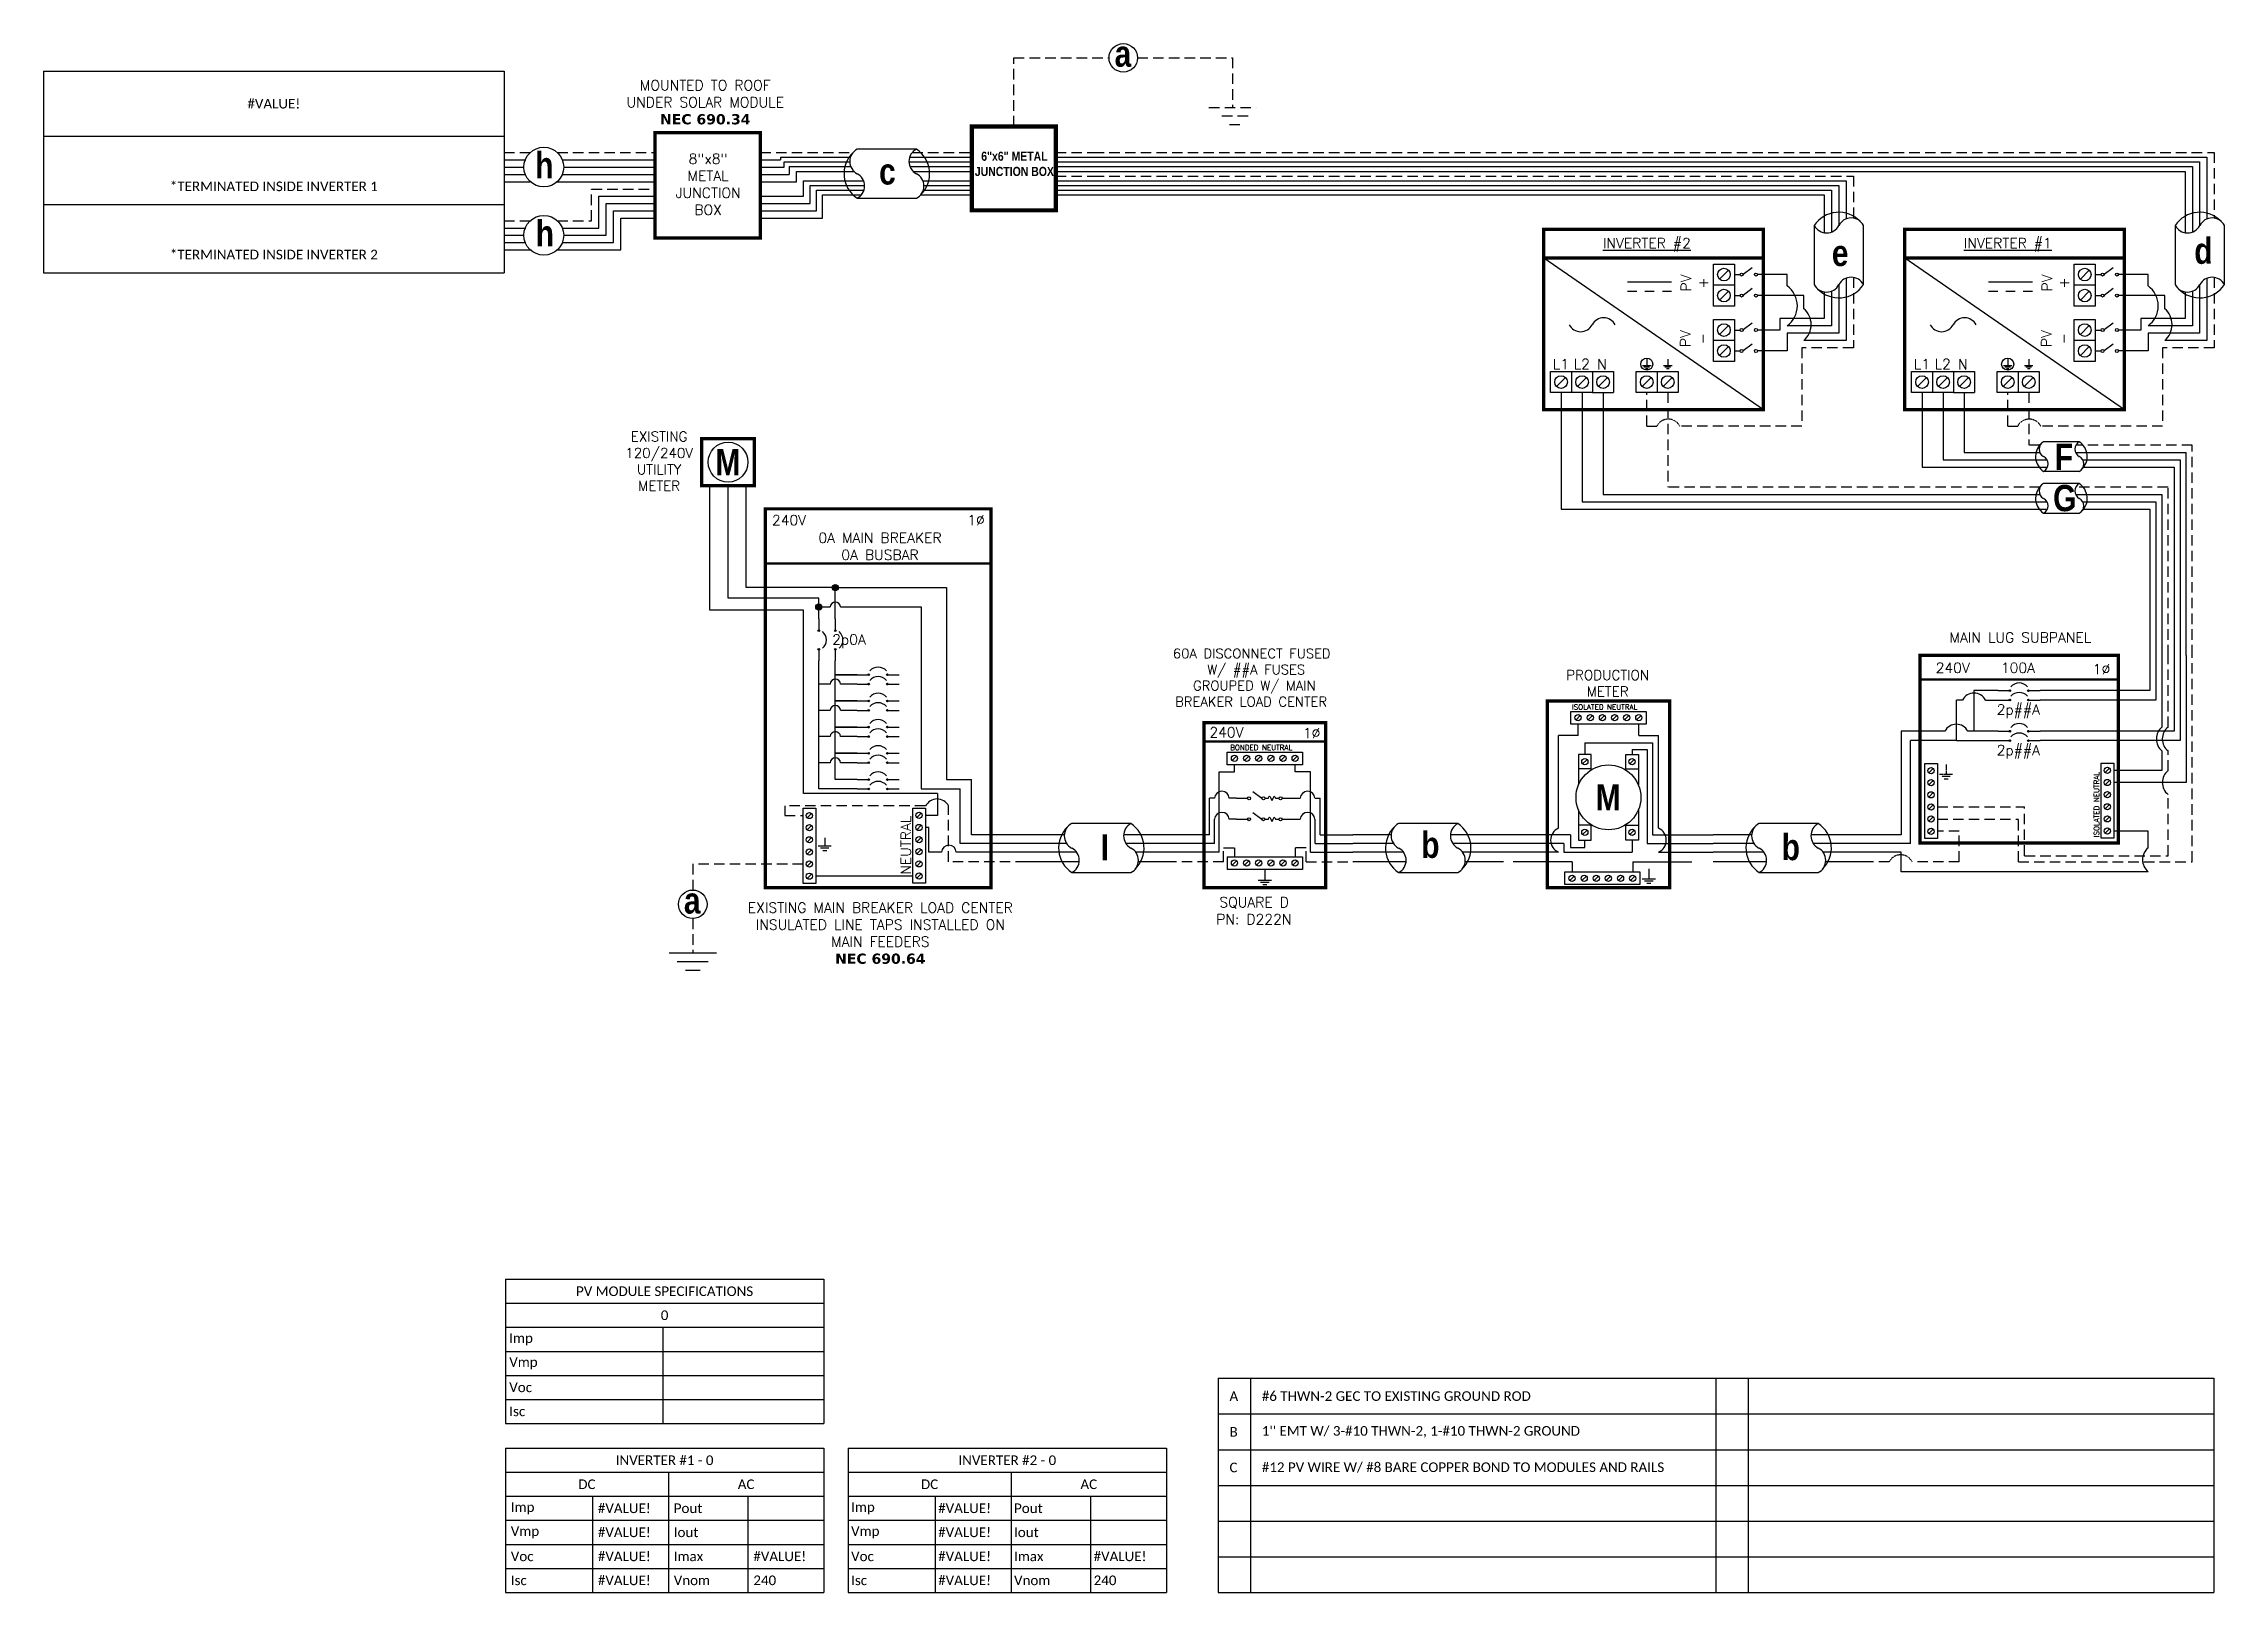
# Model space of a CAD drawing. Header units: feet. Extents: x 7090 to 7872, y 16033 to 16589.
import ezdxf

# ---------------------------------------------------------------- set-up
doc = ezdxf.new("R2010")
doc.units = ezdxf.units.FT
doc.header["$MEASUREMENT"] = 0
doc.linetypes.add('HIDDEN', pattern=[0.375, 0.25, -0.125])
for name, color, linetype in [('ONE LINE BLOCKS', 7, 'Continuous'), ('TABLES', 7, 'Continuous'), ('TEXT', 7, 'Continuous'), ('Z - TITLEBLOCK TXT', 7, 'Continuous')]:
    doc.layers.add(name, color=color, linetype=linetype)
doc.styles.add('ONE LINE TXT', font='techb___.ttf')
doc.styles.get("Standard").update_dxf_attribs({"font": 'simplex.shx'})

msp = doc.modelspace()

# ---------------------------------------------------------------- texts
at = {"layer": 'ONE LINE BLOCKS', "color": 1, "linetype": 'Continuous', "insert": (7438.22, 16550.18), "char_height": 3.2756, "width": 28.3929, "attachment_point": 2, "style": 'ONE LINE TXT'}
msp.add_mtext('6"x6" METAL JUNCTION BOX  ', dxfattribs=at)
at = {"layer": 'TABLES', "color": 1, "linetype": 'Continuous'}
for s, p in [('%%UINVERTER #2', (7649.27, 16515.53)), ('%%UINVERTER #1', (7778.7, 16515.53))]:
    msp.add_text(s, height=3.6576, dxfattribs=at).set_placement(p)
at = {"layer": 'TEXT', "color": 1, "attachment_point": 5}
for s, width, gutter_width, insert, char_height in [(' \\PMOUNTED TO ROOF \\PUNDER SOLAR MODULE\\P{\\fVerdana|b1|i0|c0|p34;NEC 690.34}', 70.2138, 7.17, (7327.36, 16570.91), 3.6576), ('8"x8" METAL JUNCTION BOX ', 0.4767, 7.17, (7328.39, 16538.47), 3.6576), ('L1', 0.1481, 0.75, (7634.22, 16473.95), 3.658), ('L2', 0.1481, 0.75, (7641.68, 16473.98), 3.658), ('N', 0.1481, 0.75, (7648.93, 16473.92), 3.66), ('L1', 0.1481, 0.75, (7763.65, 16473.95), 3.658), ('L2', 0.1481, 0.75, (7771.11, 16473.98), 3.658), ('N', 0.1481, 0.75, (7778.36, 16473.92), 3.66)]:
    msp.add_mtext_dynamic_manual_height_columns(s, width=width, gutter_width=gutter_width, heights=[0], dxfattribs=dict(at, insert=insert, char_height=char_height))
at = {"layer": 'TEXT', "color": 1, "char_height": 3.658, "attachment_point": 5, "rotation": 90}
for s, width, insert in [('PV +', 2.8378, (7682.1, 16503.08)), ('PV +', 2.8378, (7811.53, 16503.08)), ('PV -', 2.8013, (7681.88, 16483.11)), ('PV -', 2.8013, (7811.31, 16483.11))]:
    msp.add_mtext_dynamic_manual_height_columns(s, width=width, gutter_width=0.75, heights=[0], dxfattribs=dict(at, insert=insert))
at = {"layer": 'Z - TITLEBLOCK TXT', "color": 1, "linetype": 'Continuous', "char_height": 9.3833, "attachment_point": 1, "style": 'ONE LINE TXT'}
for s, insert in [('{\\W1;\\C256;a}', (7474.15, 16590.01)), ('{\\W1;\\C256;h}', (7266.37, 16550.03)), ('{\\W1;\\C256;c}', (7389.7, 16547.77)), ('{\\W1;\\C256;h}', (7266.57, 16525.56)), ('{\\W1;\\C256;e}', (7731.35, 16518.53)), ('{\\W1;\\C256;d}', (7861.32, 16519.32)), ('{\\W1;\\C256;F}', (7811.3, 16445.41)), ('{\\W1;\\C256;G}', (7810.69, 16430.6)), ('{\\W1;\\C256;I}', (7469.15, 16305.3)), ('{\\W1;\\C256;b}', (7584.1, 16306.22)), ('{\\W1;\\C256;b}', (7713.35, 16305.41))]:
    msp.add_mtext_dynamic_manual_height_columns(s, width=0.1385, gutter_width=2.13, heights=[0], dxfattribs=dict(at, insert=insert))

# ---------------------------------------------------------------- blocks, each defined once
blk = doc.blocks.new('*T8')
at = {"layer": 'Z - TITLEBLOCK TXT', "color": 0, "lineweight": -2, "transparency": 16777216}
for p, q in [((0, 0), (165.11, 0)), ((0, 0), (0, -72.27)), ((165.11, 0), (165.11, -72.27)), ((0, -23.32), (165.11, -23.32)), ((0, -47.8), (165.11, -47.8)), ((0, -72.27), (165.11, -72.27))]:
    blk.add_line(p, q, dxfattribs=at)
at = {"layer": 'Z - TITLEBLOCK TXT', "color": 0, "linetype": 'Continuous', "transparency": 16777216, "char_height": 3.4544, "width": 156.9097, "attachment_point": 5}
for s, insert in [('{\\fCalibri|b0|i0|c0;#VALUE!', (82.56, -11.66)), ('{\\fCalibri|b0|i0|c0;^J^J*TERMINATED INSIDE INVERTER 1', (82.56, -35.56)), ('{\\fCalibri|b0|i0|c0;^J^J*TERMINATED INSIDE INVERTER 2', (82.56, -60.03))]:
    blk.add_mtext(s, dxfattribs=dict(at, insert=insert))
blk = doc.blocks.new('*U15')
at = {"layer": 'ONE LINE BLOCKS', "linetype": 'Continuous'}
h = blk.add_hatch(color=1, dxfattribs=at)
h.dxf.hatch_style = 1
edge = h.paths.add_edge_path()
edge.add_arc((52.27, 61.39), 0.291, 0, 360)
h = blk.add_hatch(color=1, dxfattribs=at)
h.dxf.hatch_style = 1
edge = h.paths.add_edge_path()
edge.add_arc((52.27, 58.01), 0.291, 0, 360)
h = blk.add_hatch(color=1, dxfattribs=at)
h.dxf.hatch_style = 1
edge = h.paths.add_edge_path()
edge.add_arc((58.94, 61.39), 0.291, 0, 360)
h = blk.add_hatch(color=1, dxfattribs=at)
h.dxf.hatch_style = 1
edge = h.paths.add_edge_path()
edge.add_arc((58.94, 58.01), 0.291, 0, 360)
h = blk.add_hatch(color=1, dxfattribs=at)
h.dxf.hatch_style = 1
edge = h.paths.add_edge_path()
edge.add_arc((52.27, 46.83), 0.291, 0, 360)
h = blk.add_hatch(color=1, dxfattribs=at)
h.dxf.hatch_style = 1
edge = h.paths.add_edge_path()
edge.add_arc((58.94, 46.83), 0.291, 0, 360)
h = blk.add_hatch(color=1, dxfattribs=at)
h.dxf.hatch_style = 1
edge = h.paths.add_edge_path()
edge.add_arc((52.27, 43.45), 0.291, 0, 360)
h = blk.add_hatch(color=1, dxfattribs=at)
h.dxf.hatch_style = 1
edge = h.paths.add_edge_path()
edge.add_arc((58.94, 43.45), 0.291, 0, 360)
at = {"color": 7, "linetype": 'Continuous'}
for p, q in [((102.48, 74.03), (102.48, 61.39)), ((111.18, 74.03), (111.18, 46.83)), ((48.07, 61.39), (39.41, 61.39)), ((39.41, 61.39), (39.41, 46.83)), ((102.48, 61.39), (63.14, 61.39)), ((29, 46.83), (13.32, 46.83)), ((13.32, 46.83), (13.32, 9.66)), ((48.07, 46.83), (37.24, 46.83)), ((111.18, 46.83), (63.14, 46.83)), ((13.32, 9.66), (0, 9.66))]:
    blk.add_line(p, q, dxfattribs=at)
at = {"color": 10, "linetype": 'Continuous'}
for p, q in [((104.66, 74.03), (104.66, 58.01)), ((113.36, 74.03), (113.36, 43.45)), ((33.12, 43.45), (33.12, 58.01)), ((35.29, 58.01), (33.12, 58.01)), ((43.53, 58.01), (48.07, 58.01)), ((104.66, 58.01), (63.14, 58.01)), ((33.12, 43.45), (16.61, 43.45)), ((16.61, 6.49), (16.61, 43.45)), ((33.12, 43.45), (48.07, 43.45)), ((113.36, 43.45), (63.14, 43.45)), ((16.61, 6.49), (0, 6.49))]:
    blk.add_line(p, q, dxfattribs=at)
at = {"color": 253, "linetype": 'Continuous'}
for p, q in [((106.83, 74.03), (106.83, 48.32)), ((115.53, 74.03), (115.53, 28.42)), ((106.83, 39.76), (106.83, 32.77)), ((106.83, 32.77), (89.53, 32.77)), ((115.53, 28.42), (89.53, 28.42)), ((101.87, 11.02), (89.53, 11.02)), ((101.87, 5), (101.87, 11.02)), ((13.32, 3.45), (0, 3.45)), ((13.32, -3.56), (13.32, 3.45)), ((101.87, -3.56), (13.32, -3.56))]:
    blk.add_line(p, q, dxfattribs=at)
at = {"color": 10, "linetype": 'Continuous'}
blk.add_arc((39.41, 55.85), 4.65, 27.66392, 152.33608, dxfattribs=at)
at = {"color": 7, "linetype": 'Continuous'}
blk.add_arc((33.12, 44.67), 4.65, 27.66392, 152.33608, dxfattribs=at)
at = {"color": 253, "linetype": 'Continuous'}
for centre in [(110.41, 44.04), (105.44, 0.72)]:
    blk.add_arc(centre, 5.58, 129.92155, 230.07845, dxfattribs=at)
at = {"layer": 'ONE LINE BLOCKS', "lineweight": 50}
blk.add_line((20.02, 65.33), (91.19, 65.33), dxfattribs=at)
at = {"layer": 'ONE LINE BLOCKS', "lineweight": 50, "const_width": 1.19}
blk.add_lwpolyline([(20.02, 6.67), (20.02, 74.03), (91.19, 74.03), (91.19, 6.67)], close=True, dxfattribs=at)
at = {"layer": 'TEXT', "color": 92, "linetype": 'HIDDEN', "ltscale": 15}
for p, q in [((109.01, 48.32), (109.01, 74.03)), ((117.71, 0), (117.71, 74.03)), ((109.01, 32.7), (109.01, 39.76)), ((109.01, 2.18), (109.01, 24.14)), ((26.29, 19.65), (57.58, 19.65)), ((57.58, 2.18), (57.58, 19.65)), ((26.29, 15.3), (55.38, 15.3)), ((34.13, 10.94), (26.29, 10.94)), ((34.13, 0), (34.13, 10.94)), ((55.38, 0), (55.38, 15.3)), ((9.01, 0), (0, 0)), ((34.13, 0), (17.25, 0)), ((55.38, 0), (117.71, 0)), ((57.58, 2.18), (109.01, 2.18))]:
    blk.add_line(p, q, dxfattribs=at)
at = {"layer": 'TEXT', "color": 92, "linetype": 'HIDDEN', "flags": 128}
for points in [[(27.06, 31.42), (31.74, 31.42)], [(29.4, 34.92), (29.4, 31.42)], [(30.93, 30.55), (27.87, 30.55)], [(30.12, 29.68), (28.68, 29.68)]]:
    blk.add_lwpolyline(points, dxfattribs=at)
at = {"layer": 'TEXT', "color": 92, "linetype": 'Continuous', "ltscale": 4}
for centre in [(112.48, 44.04), (112.48, 28.42)]:
    blk.add_arc(centre, 5.51, 129.05896, 230.94104, dxfattribs=at)
at = {"layer": 'TEXT', "color": 92, "linetype": 'HIDDEN', "ltscale": 0.3}
blk.add_arc((13.13, -2.16), 4.65, 27.66392, 152.33608, dxfattribs=at)
at = {"layer": 'Z - TITLEBLOCK TXT', "color": 1, "linetype": 'Continuous'}
for p, q in [((21.75, 8.35), (21.75, 35.29)), ((21.75, 35.29), (26.29, 35.29)), ((26.29, 35.29), (26.29, 8.35)), ((84.99, 8.42), (84.99, 35.37)), ((84.99, 35.37), (89.53, 35.37)), ((89.53, 35.37), (89.53, 8.42)), ((26.29, 8.35), (21.75, 8.35)), ((89.53, 8.42), (84.99, 8.42))]:
    blk.add_line(p, q, dxfattribs=at)
at = {"layer": 'Z - TITLEBLOCK TXT', "color": 4, "linetype": 'Continuous'}
for p, q in [((24.81, 33.48), (23.24, 31.91)), ((88.04, 33.56), (86.47, 31.98)), ((24.81, 29.13), (23.24, 27.56)), ((24.81, 24.78), (23.24, 23.21)), ((88.04, 29.2), (86.47, 27.63)), ((88.04, 24.85), (86.47, 23.28)), ((24.81, 20.43), (23.24, 18.86)), ((24.81, 16.08), (23.24, 14.51)), ((88.04, 20.5), (86.47, 18.93)), ((88.04, 16.15), (86.47, 14.58)), ((24.81, 11.73), (23.24, 10.16)), ((88.04, 11.8), (86.47, 10.23))]:
    blk.add_line(p, q, dxfattribs=at)
at = {"layer": 'Z - TITLEBLOCK TXT', "color": 1, "linetype": 'Continuous', "flags": 128}
for points in [[(48.07, 61.39), (52.27, 61.39)], [(48.07, 61.39), (52.27, 61.39)], [(48.07, 58.01), (52.27, 58.01)], [(48.07, 58.01), (52.27, 58.01)], [(58.94, 61.39), (63.14, 61.39)], [(58.94, 58.01), (63.14, 58.01)], [(48.07, 46.83), (52.27, 46.83)], [(48.07, 46.83), (52.27, 46.83)], [(48.07, 43.45), (52.27, 43.45)], [(48.07, 43.45), (52.27, 43.45)], [(58.94, 46.83), (63.14, 46.83)], [(58.94, 43.45), (63.14, 43.45)]]:
    blk.add_lwpolyline(points, dxfattribs=at)
at = {"layer": 'Z - TITLEBLOCK TXT', "color": 1, "linetype": 'Continuous'}
for centre in [(52.27, 61.39), (52.27, 58.01), (58.94, 61.39), (58.94, 58.01), (52.27, 46.83), (58.94, 46.83), (52.27, 43.45), (58.94, 43.45)]:
    blk.add_circle(centre, 0.291, dxfattribs=at)
at = {"layer": 'Z - TITLEBLOCK TXT', "color": 4, "linetype": 'Continuous'}
for centre in [(24.02, 32.7), (87.26, 32.77), (24.02, 28.35), (24.02, 24), (87.26, 28.42), (87.26, 24.07), (24.02, 19.65), (24.02, 15.3), (87.26, 19.72), (87.26, 15.37), (24.02, 10.94), (87.26, 11.02)]:
    blk.add_circle(centre, 1.11, dxfattribs=at)
at = {"layer": 'Z - TITLEBLOCK TXT', "color": 1, "linetype": 'Continuous'}
for centre in [(55.6, 60.19), (55.6, 56.81), (55.6, 45.63), (55.6, 42.25)]:
    blk.add_arc(centre, 3.93, 40.3392, 139.6608, dxfattribs=at)
at = {"layer": 'TABLES', "color": 1, "linetype": 'Continuous'}
for p in [(47.57, 52.77), (47.57, 38.21)]:
    blk.add_text('2p##A', height=3.658, dxfattribs=at).set_placement(p)
at = {"layer": 'TABLES', "color": 4, "linetype": 'Continuous'}
blk.add_text('ISOLATED NEUTRAL', height=1.8743, rotation=90, dxfattribs=at).set_placement((84.33, 8.78))
at = {"layer": 'TEXT', "color": 1, "attachment_point": 5}
for s, width, gutter_width, insert, char_height in [('MAIN LUG SUBPANEL ', 62.3984, 7.17, (56.06, 80.46), 3.6576), ('240V', 0.1481, 0.75, (31.81, 69.58), 3.658), ('100A', 0.1481, 0.75, (55.19, 69.58), 3.658), ('1∅', 0.1481, 0.75, (85.17, 69.07), 3.658)]:
    blk.add_mtext_dynamic_manual_height_columns(s, width=width, gutter_width=gutter_width, heights=[0], dxfattribs=dict(at, insert=insert, char_height=char_height))
blk = doc.blocks.new('M_METER PAN')
at = {"color": 253, "linetype": 'Continuous'}
for p, q in [((4.73, 8.02), (4.73, 8.75)), ((8.59, 8.02), (8.59, 8.75)), ((4.73, 8.02), (3.48, 8.02)), ((3.48, 2.14), (3.48, 8.02)), ((8.59, 8.02), (9.84, 8.02)), ((9.84, 2.14), (9.84, 8.02)), ((3.48, 0.61), (0, 0.61)), ((9.84, 0.61), (13.32, 0.61))]:
    blk.add_line(p, q, dxfattribs=at)
at = {"color": 7, "linetype": 'Continuous'}
for p, q in [((5.16, 7.56), (5.16, 6.82)), ((5.16, 7.56), (9.47, 7.56)), ((9.47, 7.56), (9.47, 1.71)), ((4.25, 1.71), (0, 1.71)), ((4.25, 1.71), (4.25, 0.9)), ((9.47, 1.71), (13.32, 1.71)), ((4.25, 0.9), (5.16, 0.9)), ((5.16, 0.9), (5.16, 1.37))]:
    blk.add_line(p, q, dxfattribs=at)
at = {"color": 10, "linetype": 'Continuous'}
for p, q in [((8.16, 7.14), (8.16, 6.82)), ((8.16, 7.14), (9.12, 7.14)), ((9.12, 7.14), (9.12, 1.15)), ((3.83, 1.15), (0, 1.15)), ((3.83, 1.15), (3.83, 0.61)), ((3.83, 0.61), (8.16, 0.61)), ((8.16, 1.37), (8.16, 0.61)), ((9.12, 1.15), (13.32, 1.15))]:
    blk.add_line(p, q, dxfattribs=at)
at = {"color": 1, "linetype": 'Continuous'}
for p, q in [((5.57, 5.9), (4.76, 5.9)), ((7.76, 5.9), (8.56, 5.9)), ((5.57, 2.33), (4.76, 2.33)), ((7.76, 2.33), (8.56, 2.33))]:
    blk.add_line(p, q, dxfattribs=at)
at = {"color": 253, "linetype": 'Continuous'}
for centre, start, end in [((3.82, 1.37), 113.9997, 246.0003), ((9.5, 1.37), 293.9997, 66.0003)]:
    blk.add_arc(centre, 0.835, start, end, dxfattribs=at)
at = {"layer": 'ONE LINE BLOCKS', "lineweight": 50, "const_width": 0.21}
blk.add_lwpolyline([(2.77, -1.65), (2.77, 10.22), (10.55, 10.22), (10.55, -1.65)], close=True, dxfattribs=at)
at = {"layer": 'TEXT', "color": 92, "linetype": 'HIDDEN', "ltscale": 15}
for p, q in [((4.35, 0), (0, 0)), ((4.35, 0), (4.35, -0.65)), ((8.2, 0), (8.2, -0.65)), ((8.2, 0), (13.32, 0))]:
    blk.add_line(p, q, dxfattribs=at)
at = {"layer": 'TEXT', "color": 92, "linetype": 'Continuous', "flags": 128}
for points in [[(8.81, -1.08), (9.64, -1.08)], [(9.5, -1.23), (8.96, -1.23)], [(9.35, -1.38), (9.1, -1.38)], [(9.23, -0.46), (9.23, -1.08)]]:
    blk.add_lwpolyline(points, dxfattribs=at)
at = {"layer": 'TEXT', "linetype": 'Continuous'}
blk.add_circle((6.66, 4.09), 2.06, dxfattribs=at)
at = {"layer": 'Z - TITLEBLOCK TXT', "color": 1, "linetype": 'Continuous'}
for p, q in [((4.27, 8.75), (4.27, 9.55)), ((4.27, 9.55), (9.05, 9.55)), ((9.05, 8.75), (4.27, 8.75)), ((9.05, 9.55), (9.05, 8.75)), ((4.76, 6.82), (4.76, 4.89)), ((5.57, 6.82), (4.76, 6.82)), ((5.57, 5.84), (5.57, 6.82)), ((7.76, 5.84), (7.76, 6.82)), ((7.76, 6.82), (8.56, 6.82)), ((8.56, 6.82), (8.56, 4.89)), ((4.76, 3.3), (4.76, 1.37)), ((8.56, 3.3), (8.56, 1.37)), ((5.57, 1.37), (5.57, 2.35)), ((7.76, 1.37), (7.76, 2.35)), ((4.76, 1.37), (5.57, 1.37)), ((8.56, 1.37), (7.76, 1.37)), ((3.89, -1.45), (3.89, -0.65)), ((3.89, -0.65), (8.66, -0.65)), ((8.66, -0.65), (8.66, -1.45)), ((8.66, -1.45), (3.89, -1.45))]:
    blk.add_line(p, q, dxfattribs=at)
at = {"layer": 'Z - TITLEBLOCK TXT', "color": 4, "linetype": 'Continuous'}
for p, q in [((4.87, 9.29), (4.6, 9.01)), ((5.64, 9.29), (5.37, 9.01)), ((6.42, 9.29), (6.14, 9.01)), ((7.19, 9.29), (6.91, 9.01)), ((7.96, 9.29), (7.68, 9.01)), ((8.73, 9.29), (8.45, 9.01)), ((5.3, 6.5), (5.02, 6.22)), ((8.3, 6.5), (8.02, 6.22)), ((5.3, 2.01), (5.02, 1.73)), ((8.3, 2.01), (8.02, 1.73)), ((4.49, -0.91), (4.21, -1.19)), ((5.26, -0.91), (4.98, -1.19)), ((6.03, -0.91), (5.75, -1.19)), ((6.8, -0.91), (6.52, -1.19)), ((7.57, -0.91), (7.29, -1.19)), ((8.34, -0.91), (8.06, -1.19))]:
    blk.add_line(p, q, dxfattribs=at)
for centre in [(4.73, 9.15), (5.51, 9.15), (6.28, 9.15), (7.05, 9.15), (7.82, 9.15), (8.59, 9.15), (5.16, 6.36), (8.16, 6.36), (5.16, 1.87), (8.16, 1.87), (4.35, -1.05), (5.12, -1.05), (5.89, -1.05), (6.66, -1.05), (7.43, -1.05), (8.2, -1.05)]:
    blk.add_circle(centre, 0.197, dxfattribs=at)
at = {"layer": 'TABLES', "color": 4, "linetype": 'Continuous'}
blk.add_text('ISOLATED NEUTRAL', height=0.3321, dxfattribs=at).set_placement((4.34, 9.67))
at = {"layer": 'TEXT', "color": 1, "insert": (6.61, 11.34), "char_height": 0.6278, "attachment_point": 5}
blk.add_mtext_dynamic_manual_height_columns('PRODUCTION METER', width=1.3203, gutter_width=7.17, heights=[0], dxfattribs=at)
at = {"layer": 'Z - TITLEBLOCK TXT', "color": 253, "linetype": 'Continuous', "style": 'ONE LINE TXT'}
blk.add_text('M', height=1.66, dxfattribs=at).set_placement((5.85, 3.26))
blk = doc.blocks.new('*U13')
at = {"color": 0}
blk.add_blockref('M_METER PAN', (0, 0), dxfattribs=at)
blk = doc.blocks.new('M_MAIN DISCO')
at = {"color": 253, "linetype": 'Continuous'}
for p, q in [((-47.96, 3.45), (-47.96, 32.21)), ((-47.96, 32.21), (-42.47, 32.21)), ((-42.47, 32.21), (-42.47, 34.82)), ((-20.72, 32.21), (-20.72, 34.82)), ((-15.23, 32.21), (-20.72, 32.21)), ((-15.23, 3.45), (-15.23, 32.21)), ((-47.96, 3.45), (-63.19, 3.45)), ((-15.23, 3.45), (0, 3.45))]:
    blk.add_line(p, q, dxfattribs=at)
at = {"color": 7, "linetype": 'Continuous'}
for p, q in [((-51.46, 9.66), (-51.46, 22.77)), ((-49.6, 22.77), (-51.46, 22.77)), ((-41.69, 22.77), (-44.32, 22.77)), ((-21.5, 22.77), (-18.87, 22.77)), ((-13.59, 22.77), (-11.73, 22.77)), ((-11.73, 9.66), (-11.73, 22.77)), ((-51.46, 9.66), (-63.19, 9.66)), ((-11.73, 9.66), (0, 9.66))]:
    blk.add_line(p, q, dxfattribs=at)
at = {"color": 1, "linetype": 'Continuous'}
for p, q in [((-31.53, 22.77), (-30.29, 22.77)), ((-27.74, 22.77), (-26.5, 22.77)), ((-31.53, 15.24), (-30.29, 15.24)), ((-27.74, 15.24), (-26.5, 15.24))]:
    blk.add_line(p, q, dxfattribs=at)
at = {"color": 10, "linetype": 'Continuous'}
for p, q in [((-49.6, 6.49), (-49.6, 15.24)), ((-41.69, 15.24), (-44.32, 15.24)), ((-21.5, 15.24), (-18.87, 15.24)), ((-13.59, 6.49), (-13.59, 15.24)), ((-49.6, 6.49), (-63.19, 6.49)), ((-13.59, 6.49), (0, 6.49))]:
    blk.add_line(p, q, dxfattribs=at)
at = {"color": 7, "linetype": 'Continuous'}
for centre in [(-46.96, 22.62), (-16.23, 22.62)]:
    blk.add_arc(centre, 2.64, 3.28193, 176.71807, dxfattribs=at)
at = {"color": 10, "linetype": 'Continuous'}
for centre in [(-46.96, 15.08), (-16.23, 15.08)]:
    blk.add_arc(centre, 2.64, 3.28193, 176.71807, dxfattribs=at)
at = {"color": 1, "linetype": 'Continuous'}
for points in [[(-30.29, 22.77), (-29.92, 23.53), (-29.02, 22.01), (-28.19, 23.53), (-27.74, 22.77)], [(-30.29, 15.24), (-29.92, 16), (-29.02, 14.47), (-28.19, 16), (-27.74, 15.24)]]:
    blk.add_spline(points, degree=3, dxfattribs=at)
at = {"layer": 'ONE LINE BLOCKS', "lineweight": 50}
blk.add_line((-53.41, 43.1), (-9.8, 43.1), dxfattribs=at)
at = {"layer": 'ONE LINE BLOCKS', "lineweight": 50, "const_width": 1.19}
blk.add_lwpolyline([(-53.41, -9.3), (-53.41, 49.88), (-9.8, 49.88), (-9.8, -9.3)], close=True, dxfattribs=at)
at = {"layer": 'TEXT', "color": 92, "linetype": 'HIDDEN', "ltscale": 15}
for p, q in [((-46.38, 0), (-63.19, 0)), ((-46.38, 0), (-46.38, 4.94)), ((-46.38, 4.94), (-42.47, 4.94)), ((-42.47, 4.94), (-42.47, 1.8)), ((-16.81, 4.94), (-20.72, 4.94)), ((-20.72, 4.94), (-20.72, 1.8)), ((-16.81, 0), (-16.81, 4.94)), ((-16.81, 0), (0, 0))]:
    blk.add_line(p, q, dxfattribs=at)
at = {"layer": 'TEXT', "color": 92, "linetype": 'Continuous', "flags": 128}
for points in [[(-33.94, -6.57), (-29.25, -6.57)], [(-30.07, -7.44), (-33.13, -7.44)], [(-31.59, -3.07), (-31.6, -6.57)], [(-30.88, -8.3), (-32.31, -8.3)]]:
    blk.add_lwpolyline(points, dxfattribs=at)
at = {"layer": 'Z - TITLEBLOCK TXT', "color": 1, "linetype": 'Continuous'}
for p, q in [((-45.07, 34.82), (-45.07, 39.36)), ((-45.07, 39.36), (-18.12, 39.36)), ((-18.12, 39.36), (-18.12, 34.82)), ((-18.12, 34.82), (-45.07, 34.82)), ((-35.88, 25.22), (-32.61, 22.78)), ((-41.69, 22.77), (-37.77, 22.77)), ((-35.88, 17.69), (-32.61, 15.24)), ((-25.42, 22.77), (-21.5, 22.77)), ((-41.69, 15.24), (-37.77, 15.24)), ((-25.42, 15.23), (-21.5, 15.23)), ((-45.07, 1.8), (-18.12, 1.8)), ((-45.07, 1.8), (-45.07, -2.74)), ((-18.12, 1.8), (-18.12, -2.74)), ((-18.12, -2.74), (-45.07, -2.74))]:
    blk.add_line(p, q, dxfattribs=at)
at = {"layer": 'Z - TITLEBLOCK TXT', "color": 4, "linetype": 'Continuous'}
for p, q in [((-41.69, 37.87), (-43.26, 36.3)), ((-37.34, 37.87), (-38.91, 36.3)), ((-32.98, 37.87), (-34.56, 36.3)), ((-28.63, 37.87), (-30.21, 36.3)), ((-24.28, 37.87), (-25.86, 36.3)), ((-19.93, 37.87), (-21.51, 36.3)), ((-41.69, 0.32), (-43.26, -1.26)), ((-37.34, 0.32), (-38.91, -1.26)), ((-32.98, 0.32), (-34.56, -1.26)), ((-28.63, 0.32), (-30.21, -1.26)), ((-24.28, 0.32), (-25.86, -1.26)), ((-19.93, 0.32), (-21.51, -1.26))]:
    blk.add_line(p, q, dxfattribs=at)
for centre in [(-42.47, 37.09), (-38.12, 37.09), (-33.77, 37.09), (-29.42, 37.09), (-25.07, 37.09), (-20.72, 37.09), (-42.47, -0.47), (-38.12, -0.47), (-33.77, -0.47), (-29.42, -0.47), (-25.07, -0.47), (-20.72, -0.47)]:
    blk.add_circle(centre, 1.11, dxfattribs=at)
at = {"layer": 'Z - TITLEBLOCK TXT', "color": 1, "linetype": 'Continuous'}
for centre in [(-37.23, 22.77), (-37.23, 15.24), (-32.07, 22.77), (-32.07, 15.24), (-25.96, 22.77), (-25.96, 15.23)]:
    blk.add_circle(centre, 0.541, dxfattribs=at)
at = {"layer": 'TABLES', "color": 4, "linetype": 'Continuous'}
blk.add_text('BONDED NEUTRAL', height=1.8743, dxfattribs=at).set_placement((-43.99, 40.01))
at = {"layer": 'TEXT', "color": 1}
for s, width, gutter_width, heights, insert, char_height, attachment_point in [('\\A1;\\pi4.1167;60A DISCONNECT FUSED \\P\\pi16.454;W/ ##A FUSES\\P\\pi11.355;GROUPED W/ MAIN \\P\\pi4.9392;BREAKER LOAD CENTER', 71.8931, 92.23, [24.13], (-68.68, 76.43), 3.4544, 1), ('240V', 0.1481, 0.75, [0], (-45.35, 46.44), 3.658, 5), ('1∅', 0.1481, 0.75, [0], (-14.78, 46.14), 3.658, 5), ('\\A1;\\pi3.6942,t21.982;SQUARE D\\P\\pi2.5621,t20.85;PN: D222N', 35.0816, 28.88, [13.54], (-51.57, -12.71), 3.6576, 1)]:
    blk.add_mtext_dynamic_manual_height_columns(s, width=width, gutter_width=gutter_width, heights=heights, dxfattribs=dict(at, insert=insert, char_height=char_height, attachment_point=attachment_point))
blk = doc.blocks.new('*U6')
at = {"color": 7, "linetype": 'Continuous'}
for p, q in [((2.44, 1.71), (0, 1.71)), ((6.67, 2.43), (2.91, 2.43)), ((9.57, 1.71), (6.2, 1.71)), ((2.91, -0.69), (6.67, -0.69))]:
    blk.add_line(p, q, dxfattribs=at)
at = {"color": 10, "linetype": 'Continuous'}
for p, q in [((2.59, 1.15), (0, 1.15)), ((9.57, 1.15), (6.35, 1.15))]:
    blk.add_line(p, q, dxfattribs=at)
at = {"color": 253, "linetype": 'Continuous'}
for p, q in [((3.21, 0.61), (0, 0.61)), ((9.57, 0.61), (6.97, 0.61))]:
    blk.add_line(p, q, dxfattribs=at)
at = {"color": 7, "linetype": 'Continuous'}
for centre, start, end in [((3.94, 0.87), 133.9732, 236.4265), ((5.63, 0.87), 313.9732, 56.4265)]:
    blk.add_arc(centre, 1.87, start, end, dxfattribs=at)
at = {"layer": 'TEXT', "color": 92, "linetype": 'HIDDEN', "ltscale": 15}
for p, q in [((3.37, 0), (0, 0)), ((9.57, 0), (7.14, 0))]:
    blk.add_line(p, q, dxfattribs=at)
at = {"layer": 'Z - TITLEBLOCK TXT', "linetype": 'Continuous'}
for centre, start, end in [((3.31, 1.65), 117.6639, 242.3361), ((7.08, 1.65), 117.6639, 242.3361), ((2.5, 0.09), 297.6639, 62.3361), ((6.26, 0.09), 297.6639, 62.3361)]:
    blk.add_arc(centre, 0.882, start, end, dxfattribs=at)
blk = doc.blocks.new('*T9')
at = {"layer": 'Z - TITLEBLOCK TXT', "color": 0, "lineweight": -2, "transparency": 16777216}
for p, q in [((0, 0), (114.19, 0)), ((0, 0), (0, -51.7)), ((114.19, 0), (114.19, -51.7)), ((0, -8.62), (114.19, -8.62)), ((58.43, -8.62), (58.43, -51.7)), ((0, -17.23), (114.19, -17.23)), ((31.22, -17.23), (31.22, -51.7)), ((86.98, -17.23), (86.98, -51.7)), ((0, -25.85), (114.19, -25.85)), ((0, -34.47), (114.19, -34.47)), ((0, -43.08), (114.19, -43.08)), ((0, -51.7), (114.19, -51.7))]:
    blk.add_line(p, q, dxfattribs=at)
at = {"layer": 'Z - TITLEBLOCK TXT', "color": 0, "linetype": 'Continuous', "transparency": 16777216, "char_height": 3.4544}
for s, insert, width, attachment_point in [('{\\fCalibri|b0|i0|c0;INVERTER #1 - 0', (57.09, -4.31), 110.3293, 5), ('{\\fCalibri|b0|i0|c0;DC', (29.22, -12.93), 54.5755, 5), ('{\\fCalibri|b0|i0|c0;AC', (86.31, -12.93), 51.8976, 5), ('{\\fCalibri|b0|i0|c0;Imp', (1.93, -21.54), 27.3681, 4), ('{\\fCalibri|b0|i0|c0;#VALUE!', (33.15, -21.54), 23.3513, 4), ('{\\fCalibri|b0|i0|c0;Pout', (60.36, -21.54), 24.6902, 4), ('{\\fCalibri|b0|i0|c0;', (88.91, -21.54), 23.3513, 4), ('{\\fCalibri|b0|i0|c0;Vmp', (1.93, -30.16), 27.3681, 4), ('{\\fCalibri|b0|i0|c0;#VALUE!', (33.15, -30.16), 23.3513, 4), ('{\\fCalibri|b0|i0|c0;Iout', (60.36, -30.16), 24.6902, 4), ('{\\fCalibri|b0|i0|c0;', (88.91, -30.16), 23.3513, 4), ('{\\fCalibri|b0|i0|c0;Voc', (1.93, -38.78), 27.3681, 4), ('{\\fCalibri|b0|i0|c0;#VALUE!', (33.15, -38.78), 23.3513, 4), ('{\\fCalibri|b0|i0|c0;Imax', (60.36, -38.78), 24.6902, 4), ('{\\fCalibri|b0|i0|c0;#VALUE!', (88.91, -38.78), 23.3513, 4), ('{\\fCalibri|b0|i0|c0;Isc', (1.93, -47.39), 27.3681, 4), ('{\\fCalibri|b0|i0|c0;#VALUE!', (33.15, -47.39), 23.3513, 4), ('{\\fCalibri|b0|i0|c0;Vnom', (60.36, -47.39), 24.6902, 4), ('{\\fCalibri|b0|i0|c0;240', (88.91, -47.39), 23.3513, 4)]:
    blk.add_mtext(s, dxfattribs=dict(at, insert=insert, width=width, attachment_point=attachment_point))
blk = doc.blocks.new('*T10')
at = {"layer": 'Z - TITLEBLOCK TXT', "color": 0, "lineweight": -2, "transparency": 16777216}
for p, q in [((0, 0), (114.19, 0)), ((0, 0), (0, -51.7)), ((114.19, 0), (114.19, -51.7)), ((0, -8.62), (114.19, -8.62)), ((58.43, -8.62), (58.43, -51.7)), ((0, -17.23), (114.19, -17.23)), ((31.22, -17.23), (31.22, -51.7)), ((86.98, -17.23), (86.98, -51.7)), ((0, -25.85), (114.19, -25.85)), ((0, -34.47), (114.19, -34.47)), ((0, -43.08), (114.19, -43.08)), ((0, -51.7), (114.19, -51.7))]:
    blk.add_line(p, q, dxfattribs=at)
at = {"layer": 'Z - TITLEBLOCK TXT', "color": 0, "linetype": 'Continuous', "transparency": 16777216, "char_height": 3.4544}
for s, insert, width, attachment_point in [('{\\fCalibri|b0|i0|c0;INVERTER #2 - 0', (57.09, -4.31), 112.0547, 5), ('{\\fCalibri|b0|i0|c0;DC', (29.22, -12.93), 56.3009, 5), ('{\\fCalibri|b0|i0|c0;AC', (86.31, -12.93), 53.623, 5), ('{\\fCalibri|b0|i0|c0;Imp', (1.07, -21.54), 29.0935, 4), ('{\\fCalibri|b0|i0|c0;#VALUE!', (32.29, -21.54), 25.0767, 4), ('{\\fCalibri|b0|i0|c0;Pout', (59.5, -21.54), 26.4156, 4), ('{\\fCalibri|b0|i0|c0;', (88.04, -21.54), 25.0767, 4), ('{\\fCalibri|b0|i0|c0;Vmp', (1.07, -30.16), 29.0935, 4), ('{\\fCalibri|b0|i0|c0;#VALUE!', (32.29, -30.16), 25.0767, 4), ('{\\fCalibri|b0|i0|c0;Iout', (59.5, -30.16), 26.4156, 4), ('{\\fCalibri|b0|i0|c0;', (88.04, -30.16), 25.0767, 4), ('{\\fCalibri|b0|i0|c0;Voc', (1.07, -38.78), 29.0935, 4), ('{\\fCalibri|b0|i0|c0;#VALUE!', (32.29, -38.78), 25.0767, 4), ('{\\fCalibri|b0|i0|c0;Imax', (59.5, -38.78), 26.4156, 4), ('{\\fCalibri|b0|i0|c0;#VALUE!', (88.04, -38.78), 25.0767, 4), ('{\\fCalibri|b0|i0|c0;Isc', (1.07, -47.39), 29.0935, 4), ('{\\fCalibri|b0|i0|c0;#VALUE!', (32.29, -47.39), 25.0767, 4), ('{\\fCalibri|b0|i0|c0;Vnom', (59.5, -47.39), 26.4156, 4), ('{\\fCalibri|b0|i0|c0;240', (88.04, -47.39), 25.0767, 4)]:
    blk.add_mtext(s, dxfattribs=dict(at, insert=insert, width=width, attachment_point=attachment_point))
blk = doc.blocks.new('*T11')
at = {"layer": 'Z - TITLEBLOCK TXT', "color": 0, "lineweight": -2, "transparency": 16777216}
for p, q in [((0, 0), (114.19, 0)), ((0, 0), (0, -51.69)), ((114.19, 0), (114.19, -51.69)), ((0, -8.62), (114.19, -8.62)), ((0, -17.23), (114.19, -17.23)), ((56.41, -17.23), (56.41, -51.69)), ((0, -25.85), (114.19, -25.85)), ((0, -34.46), (114.19, -34.46)), ((0, -43.08), (114.19, -43.08)), ((0, -51.69), (114.19, -51.69))]:
    blk.add_line(p, q, dxfattribs=at)
at = {"layer": 'Z - TITLEBLOCK TXT', "color": 0, "linetype": 'Continuous', "transparency": 16777216, "char_height": 3.4544}
for s, insert, width, attachment_point in [('{\\fCalibri|b0|i0|c0;PV MODULE SPECIFICATIONS', (57.09, -4.31), 111.433, 5), ('{\\fCalibri|b0|i0|c0;0', (57.09, -12.92), 111.433, 5), ('{\\fCalibri|b0|i0|c0;Imp', (1.38, -21.54), 53.6551, 4), ('{\\fCalibri|b0|i0|c0;', (57.78, -21.54), 55.0254, 4), ('{\\fCalibri|b0|i0|c0;Vmp', (1.38, -30.15), 53.6551, 4), ('{\\fCalibri|b0|i0|c0;', (57.78, -30.15), 55.0254, 4), ('{\\fCalibri|b0|i0|c0;Voc', (1.38, -38.77), 53.6551, 4), ('{\\fCalibri|b0|i0|c0;', (57.78, -38.77), 55.0254, 4), ('{\\fCalibri|b0|i0|c0;Isc', (1.38, -47.39), 53.6551, 4), ('{\\fCalibri|b0|i0|c0;', (57.78, -47.39), 55.0254, 4)]:
    blk.add_mtext(s, dxfattribs=dict(at, insert=insert, width=width, attachment_point=attachment_point))
blk = doc.blocks.new('*T12')
at = {"linetype": 'ByBlock', "lineweight": -2, "transparency": 16777216}
for p, q in [((0, 0), (357.03, 0)), ((0, 0), (0, -76.8)), ((11.58, 0), (11.58, -76.8)), ((178.51, 0), (178.51, -76.8)), ((190.1, 0), (190.1, -76.8)), ((357.03, 0), (357.03, -76.8)), ((0, -12.8), (357.03, -12.8)), ((0, -25.61), (357.03, -25.61)), ((0, -38.41), (357.03, -38.41)), ((0, -51.22), (357.03, -51.22)), ((0, -64.02), (357.03, -64.02)), ((0, -76.8), (357.03, -76.8))]:
    blk.add_line(p, q, dxfattribs=at)
at = {"color": 0, "linetype": 'Continuous', "transparency": 16777216, "char_height": 3.4544, "attachment_point": 4}
for s, insert, width in [('{\\fCalibri|b0|i0|c0;A', (4.06, -6.4), 3.4544), ('{\\fCalibri|b0|i0|c0;#6 THWN-2 GEC TO EXISTING GROUND ROD', (15.65, -6.4), 158.8026), ('{\\fCalibri|b0|i0|c0;', (182.58, -6.4), 3.4544), ('{\\fCalibri|b0|i0|c0;', (194.16, -6.4), 158.8095), ('{\\fCalibri|b0|i0|c0;B', (4.06, -19.21), 3.4544), ("{\\fCalibri|b0|i0|c0;1'' EMT W/ 3-#10 THWN-2, 1-#10 THWN-2 GROUND", (15.65, -19.21), 158.8026), ('{\\fCalibri|b0|i0|c0;', (182.58, -19.21), 3.4544), ('{\\fCalibri|b0|i0|c0;', (194.16, -19.21), 158.8095), ('{\\fCalibri|b0|i0|c0;C', (4.06, -32.01), 3.4544), ('{\\fCalibri|b0|i0|c0;#12 PV WIRE W/ #8 BARE COPPER BOND TO MODULES AND RAILS', (15.65, -32.01), 158.8026), ('{\\fCalibri|b0|i0|c0;', (182.58, -32.01), 3.4544), ('{\\fCalibri|b0|i0|c0;', (194.16, -32.01), 158.8095), ('{\\fCalibri|b0|i0|c0;', (4.06, -44.82), 3.4544), ('{\\fCalibri|b0|i0|c0;', (15.65, -44.82), 158.8026), ('{\\fCalibri|b0|i0|c0;', (182.58, -44.82), 3.4544), ('{\\fCalibri|b0|i0|c0;', (194.16, -44.82), 158.8095), ('{\\fCalibri|b0|i0|c0;', (4.06, -57.62), 3.4544), ('{\\fCalibri|b0|i0|c0;', (15.65, -57.62), 158.8026), ('{\\fCalibri|b0|i0|c0;', (182.58, -57.62), 3.4544), ('{\\fCalibri|b0|i0|c0;', (194.16, -57.62), 158.8095), ('{\\fCalibri|b0|i0|c0;', (4.06, -70.41), 3.4544), ('{\\fCalibri|b0|i0|c0;', (15.65, -70.41), 158.8026), ('{\\fCalibri|b0|i0|c0;', (182.58, -70.41), 3.4544), ('{\\fCalibri|b0|i0|c0;', (194.16, -70.41), 158.8095)]:
    blk.add_mtext(s, dxfattribs=dict(at, insert=insert, width=width))
blk = doc.blocks.new('*U14')
at = {"layer": 'ONE LINE BLOCKS', "linetype": 'Continuous'}
h = blk.add_hatch(color=254, dxfattribs=at)
h.dxf.hatch_style = 1
edge = h.paths.add_edge_path()
edge.add_arc((-68.38, 98.34), 1.11, 0, 360)
h = blk.add_hatch(color=254, dxfattribs=at)
h.dxf.hatch_style = 1
edge = h.paths.add_edge_path()
edge.add_arc((-74.3, 91.39), 1.11, 0, 360)
h = blk.add_hatch(color=1, dxfattribs=at)
h.dxf.hatch_style = 1
edge = h.paths.add_edge_path()
edge.add_arc((-74.3, 82.89), 0.291, 0, 360)
h = blk.add_hatch(color=1, dxfattribs=at)
h.dxf.hatch_style = 1
edge = h.paths.add_edge_path()
edge.add_arc((-68.38, 82.89), 0.291, 0, 360)
h = blk.add_hatch(color=1, dxfattribs=at)
h.dxf.hatch_style = 1
edge = h.paths.add_edge_path()
edge.add_arc((-74.3, 76.21), 0.291, 0, 360)
h = blk.add_hatch(color=1, dxfattribs=at)
h.dxf.hatch_style = 1
edge = h.paths.add_edge_path()
edge.add_arc((-68.38, 76.21), 0.291, 0, 360)
h = blk.add_hatch(color=1, dxfattribs=at)
h.dxf.hatch_style = 1
edge = h.paths.add_edge_path()
edge.add_arc((-56.39, 67.09), 0.291, 0, 360)
h = blk.add_hatch(color=1, dxfattribs=at)
h.dxf.hatch_style = 1
edge = h.paths.add_edge_path()
edge.add_arc((-56.39, 63.72), 0.291, 0, 360)
h = blk.add_hatch(color=1, dxfattribs=at)
h.dxf.hatch_style = 1
edge = h.paths.add_edge_path()
edge.add_arc((-49.72, 67.09), 0.291, 0, 360)
h = blk.add_hatch(color=1, dxfattribs=at)
h.dxf.hatch_style = 1
edge = h.paths.add_edge_path()
edge.add_arc((-49.72, 63.72), 0.291, 0, 360)
h = blk.add_hatch(color=1, dxfattribs=at)
h.dxf.hatch_style = 1
edge = h.paths.add_edge_path()
edge.add_arc((-56.39, 57.69), 0.291, 0, 360)
h = blk.add_hatch(color=1, dxfattribs=at)
h.dxf.hatch_style = 1
edge = h.paths.add_edge_path()
edge.add_arc((-49.72, 57.69), 0.291, 0, 360)
h = blk.add_hatch(color=1, dxfattribs=at)
h.dxf.hatch_style = 1
edge = h.paths.add_edge_path()
edge.add_arc((-56.39, 54.31), 0.291, 0, 360)
h = blk.add_hatch(color=1, dxfattribs=at)
h.dxf.hatch_style = 1
edge = h.paths.add_edge_path()
edge.add_arc((-56.39, 48.29), 0.291, 0, 360)
h = blk.add_hatch(color=1, dxfattribs=at)
h.dxf.hatch_style = 1
edge = h.paths.add_edge_path()
edge.add_arc((-49.72, 54.31), 0.291, 0, 360)
h = blk.add_hatch(color=1, dxfattribs=at)
h.dxf.hatch_style = 1
edge = h.paths.add_edge_path()
edge.add_arc((-49.72, 48.29), 0.291, 0, 360)
h = blk.add_hatch(color=1, dxfattribs=at)
h.dxf.hatch_style = 1
edge = h.paths.add_edge_path()
edge.add_arc((-56.39, 44.91), 0.291, 0, 360)
h = blk.add_hatch(color=1, dxfattribs=at)
h.dxf.hatch_style = 1
edge = h.paths.add_edge_path()
edge.add_arc((-56.39, 38.89), 0.291, 0, 360)
h = blk.add_hatch(color=1, dxfattribs=at)
h.dxf.hatch_style = 1
edge = h.paths.add_edge_path()
edge.add_arc((-49.72, 44.91), 0.291, 0, 360)
h = blk.add_hatch(color=1, dxfattribs=at)
h.dxf.hatch_style = 1
edge = h.paths.add_edge_path()
edge.add_arc((-49.72, 38.89), 0.291, 0, 360)
h = blk.add_hatch(color=1, dxfattribs=at)
h.dxf.hatch_style = 1
edge = h.paths.add_edge_path()
edge.add_arc((-56.39, 35.51), 0.291, 0, 360)
h = blk.add_hatch(color=1, dxfattribs=at)
h.dxf.hatch_style = 1
edge = h.paths.add_edge_path()
edge.add_arc((-49.72, 35.51), 0.291, 0, 360)
h = blk.add_hatch(color=1, dxfattribs=at)
h.dxf.hatch_style = 1
edge = h.paths.add_edge_path()
edge.add_arc((-56.39, 29.48), 0.291, 0, 360)
h = blk.add_hatch(color=1, dxfattribs=at)
h.dxf.hatch_style = 1
edge = h.paths.add_edge_path()
edge.add_arc((-56.39, 26.1), 0.291, 0, 360)
h = blk.add_hatch(color=1, dxfattribs=at)
h.dxf.hatch_style = 1
edge = h.paths.add_edge_path()
edge.add_arc((-49.72, 29.48), 0.291, 0, 360)
h = blk.add_hatch(color=1, dxfattribs=at)
h.dxf.hatch_style = 1
edge = h.paths.add_edge_path()
edge.add_arc((-49.72, 26.1), 0.291, 0, 360)
at = {"color": 155, "true_color": 0x647190}
blk.add_line((-93.51, 126.59), (-12.6, 126.59), dxfattribs=at)
at = {"color": 10, "linetype": 'Continuous'}
for p, q in [((-23.58, 6.49), (-23.58, 26.1)), ((-19.54, 26.1), (-19.54, 26.1)), ((0, 6.49), (-23.58, 6.49))]:
    blk.add_line(p, q, dxfattribs=at)
at = {"color": 7, "linetype": 'Continuous'}
for p, q in [((-19.55, 9.66), (-19.55, 29.48)), ((0, 9.66), (-19.55, 9.66))]:
    blk.add_line(p, q, dxfattribs=at)
at = {"color": 253, "linetype": 'Continuous'}
for p, q in [((-34.9, 12.29), (-36.07, 12.29)), ((-34.9, 3.45), (-34.9, 12.29)), ((-30.25, 3.45), (-34.9, 3.45)), ((0, 3.45), (-24.98, 3.45))]:
    blk.add_line(p, q, dxfattribs=at)
at = {"color": 7, "linetype": 'Continuous'}
blk.add_circle((-119.49, -15.26), 5.11, dxfattribs=at)
at = {"color": 253, "linetype": 'Continuous'}
blk.add_arc((-27.62, 3.3), 2.64, 3.28193, 176.71807, dxfattribs=at)
at = {"layer": 'ONE LINE BLOCKS', "lineweight": 50}
blk.add_line((-93.51, 106.95), (-12.6, 106.95), dxfattribs=at)
at = {"layer": 'ONE LINE BLOCKS', "lineweight": 50, "const_width": 1.19}
for points in [[(-116.27, 134.89), (-116.27, 151.79), (-97.41, 151.79), (-97.41, 134.89)], [(-93.51, -9.3), (-93.51, 126.59), (-12.6, 126.59), (-12.6, -9.3)]]:
    blk.add_lwpolyline(points, close=True, dxfattribs=at)
at = {"layer": 'TEXT', "color": 92, "linetype": 'HIDDEN', "ltscale": 15}
for p, q in [((-36.07, 20.02), (-86.54, 20.02)), ((-86.54, 20.02), (-86.54, 16.57)), ((-86.54, 16.57), (-79.95, 16.57)), ((-27.75, 0), (-27.75, 20.02)), ((0, 0), (-27.75, 0)), ((-79.95, -0.83), (-119.49, -0.83)), ((-119.49, -0.83), (-119.49, -10.15)), ((-119.49, -20.38), (-119.49, -32.73))]:
    blk.add_line(p, q, dxfattribs=at)
at = {"layer": 'TEXT', "color": 92, "linetype": 'Continuous', "ltscale": 15}
blk.add_line((-40.61, -5.18), (-75.41, -5.18), dxfattribs=at)
at = {"layer": 'TEXT', "color": 92, "linetype": 'Continuous', "flags": 128}
for points in [[(-72.19, 8.54), (-72.19, 5.69)], [(-74.53, 5.69), (-69.85, 5.69)], [(-70.66, 4.83), (-73.72, 4.83)], [(-71.47, 3.96), (-72.91, 3.96)]]:
    blk.add_lwpolyline(points, dxfattribs=at)
at = {"layer": 'TEXT', "color": 92, "linetype": 'Continuous', "ltscale": 4, "flags": 128}
for points in [[(-127.97, -32.73), (-111.01, -32.73)], [(-113.95, -35.88), (-125.03, -35.88)], [(-116.88, -39.02), (-122.09, -39.02)]]:
    blk.add_lwpolyline(points, dxfattribs=at)
at = {"layer": 'TEXT', "linetype": 'Continuous'}
blk.add_circle((-106.84, 143.34), 7.15, dxfattribs=at)
at = {"layer": 'TEXT', "color": 92, "linetype": 'Continuous', "ltscale": 0.3}
blk.add_arc((-31.87, 17.86), 4.65, 27.66392, 152.33608, dxfattribs=at)
at = {"layer": 'Z - TITLEBLOCK TXT', "color": 253, "linetype": 'Continuous'}
for p, q in [((-113.33, 90.2), (-113.33, 134.89)), ((-79.78, 90.2), (-113.33, 90.2)), ((-79.78, 24.52), (-79.78, 90.2)), ((-31.78, 24.52), (-79.78, 24.52)), ((-31.78, 24.52), (-31.78, 16.64)), ((-31.78, 16.64), (-36.07, 16.64))]:
    blk.add_line(p, q, dxfattribs=at)
at = {"layer": 'Z - TITLEBLOCK TXT', "color": 10, "linetype": 'Continuous'}
for p, q in [((-106.84, 94.51), (-106.84, 134.89)), ((-74.3, 94.51), (-106.84, 94.51)), ((-74.3, 87.09), (-74.3, 94.51)), ((-73.19, 91.39), (-70.25, 91.39)), ((-66.51, 91.39), (-37.57, 91.39)), ((-37.57, 91.39), (-37.57, 26.1)), ((-74.3, 26.1), (-74.3, 72.02)), ((-70.25, 63.72), (-74.3, 63.72)), ((-60.59, 63.72), (-66.51, 63.72)), ((-70.25, 54.31), (-74.3, 54.31)), ((-60.59, 54.31), (-66.51, 54.31)), ((-70.25, 44.91), (-74.3, 44.91)), ((-60.59, 44.91), (-66.51, 44.91)), ((-70.25, 35.51), (-74.3, 35.51)), ((-60.59, 35.51), (-66.51, 35.51)), ((-60.59, 26.1), (-74.3, 26.1)), ((-37.57, 26.1), (-23.58, 26.1))]:
    blk.add_line(p, q, dxfattribs=at)
at = {"layer": 'Z - TITLEBLOCK TXT', "color": 7, "linetype": 'Continuous'}
for p, q in [((-100.35, 98.34), (-100.35, 134.89)), ((-68.38, 98.34), (-100.35, 98.34)), ((-68.38, 87.09), (-68.38, 98.34)), ((-67.27, 98.34), (-28.47, 98.34)), ((-28.47, 98.34), (-28.47, 29.48)), ((-68.38, 57.69), (-68.38, 72.02)), ((-68.38, 67.09), (-60.59, 67.09)), ((-60.59, 67.09), (-68.38, 67.09)), ((-68.38, 48.29), (-68.38, 57.69)), ((-68.38, 57.69), (-60.59, 57.69)), ((-60.59, 57.69), (-68.38, 57.69)), ((-68.38, 38.89), (-68.38, 48.29)), ((-68.38, 48.29), (-60.59, 48.29)), ((-60.59, 48.29), (-68.38, 48.29)), ((-68.38, 29.48), (-68.38, 38.89)), ((-68.38, 38.89), (-60.59, 38.89)), ((-60.59, 38.89), (-68.38, 38.89)), ((-60.59, 29.48), (-68.38, 29.48)), ((-28.47, 29.48), (-19.55, 29.48))]:
    blk.add_line(p, q, dxfattribs=at)
at = {"layer": 'Z - TITLEBLOCK TXT', "color": 1, "linetype": 'Continuous'}
for p, q in [((-79.95, -7.78), (-79.95, 19.17)), ((-79.95, 19.17), (-75.41, 19.17)), ((-75.41, 19.17), (-75.41, -7.78)), ((-40.61, -7.71), (-40.61, 19.24)), ((-40.61, 19.24), (-36.07, 19.24)), ((-36.07, 19.24), (-36.07, -7.71)), ((-75.41, -7.78), (-79.95, -7.78)), ((-36.07, -7.71), (-40.61, -7.71))]:
    blk.add_line(p, q, dxfattribs=at)
at = {"layer": 'Z - TITLEBLOCK TXT', "color": 4, "linetype": 'Continuous'}
for p, q in [((-76.9, 17.35), (-78.47, 15.78)), ((-37.55, 17.43), (-39.13, 15.85)), ((-76.9, 13), (-78.47, 11.43)), ((-76.9, 8.65), (-78.47, 7.08)), ((-37.55, 13.08), (-39.13, 11.5)), ((-37.55, 8.73), (-39.13, 7.15)), ((-76.9, 4.3), (-78.47, 2.73)), ((-37.55, 4.38), (-39.13, 2.8)), ((-37.55, 0.03), (-39.13, -1.55)), ((-76.9, -0.05), (-78.47, -1.62)), ((-76.9, -4.4), (-78.47, -5.97)), ((-37.55, -4.33), (-39.13, -5.9))]:
    blk.add_line(p, q, dxfattribs=at)
at = {"layer": 'Z - TITLEBLOCK TXT', "color": 1, "linetype": 'Continuous', "flags": 128}
for points in [[(-74.3, 87.09), (-74.3, 82.89)], [(-74.3, 87.09), (-74.3, 82.89)], [(-68.38, 87.09), (-68.38, 82.89)], [(-68.38, 87.09), (-68.38, 82.89)], [(-74.3, 76.21), (-74.3, 72.02)], [(-68.38, 76.21), (-68.38, 72.02)], [(-60.59, 67.09), (-56.39, 67.09)], [(-60.59, 67.09), (-56.39, 67.09)], [(-60.59, 63.72), (-56.39, 63.72)], [(-60.59, 63.72), (-56.39, 63.72)], [(-49.72, 67.09), (-45.52, 67.09)], [(-49.72, 63.72), (-45.52, 63.72)], [(-60.59, 57.69), (-56.39, 57.69)], [(-60.59, 57.69), (-56.39, 57.69)], [(-49.72, 57.69), (-45.52, 57.69)], [(-60.59, 54.31), (-56.39, 54.31)], [(-60.59, 54.31), (-56.39, 54.31)], [(-60.59, 48.29), (-56.39, 48.29)], [(-60.59, 48.29), (-56.39, 48.29)], [(-49.72, 54.31), (-45.52, 54.31)], [(-49.72, 48.29), (-45.52, 48.29)], [(-60.59, 44.91), (-56.39, 44.91)], [(-60.59, 44.91), (-56.39, 44.91)], [(-49.72, 44.91), (-45.52, 44.91)], [(-60.59, 38.89), (-56.39, 38.89)], [(-60.59, 38.89), (-56.39, 38.89)], [(-60.59, 35.51), (-56.39, 35.51)], [(-60.59, 35.51), (-56.39, 35.51)], [(-49.72, 38.89), (-45.52, 38.89)], [(-49.72, 35.51), (-45.52, 35.51)], [(-60.59, 29.48), (-56.39, 29.48)], [(-60.59, 29.48), (-56.39, 29.48)], [(-60.59, 26.1), (-56.39, 26.1)], [(-60.59, 26.1), (-56.39, 26.1)], [(-49.72, 29.48), (-45.52, 29.48)], [(-49.72, 26.1), (-45.52, 26.1)]]:
    blk.add_lwpolyline(points, dxfattribs=at)
at = {"layer": 'Z - TITLEBLOCK TXT', "color": 7, "linetype": 'Continuous'}
for centre in [(-68.38, 98.34), (-68.38, 98.34), (-74.3, 91.39)]:
    blk.add_circle(centre, 1.11, dxfattribs=at)
at = {"layer": 'Z - TITLEBLOCK TXT', "color": 1, "linetype": 'Continuous'}
for centre in [(-74.3, 82.89), (-68.38, 82.89), (-74.3, 76.21), (-68.38, 76.21), (-56.39, 67.09), (-56.39, 63.72), (-49.72, 67.09), (-49.72, 63.72), (-56.39, 57.69), (-49.72, 57.69), (-56.39, 54.31), (-56.39, 48.29), (-49.72, 54.31), (-49.72, 48.29), (-56.39, 44.91), (-56.39, 38.89), (-49.72, 44.91), (-49.72, 38.89), (-56.39, 35.51), (-49.72, 35.51), (-56.39, 29.48), (-56.39, 26.1), (-49.72, 29.48), (-49.72, 26.1)]:
    blk.add_circle(centre, 0.291, dxfattribs=at)
at = {"layer": 'Z - TITLEBLOCK TXT', "color": 4, "linetype": 'Continuous'}
for centre in [(-77.68, 16.57), (-38.34, 16.64), (-77.68, 12.22), (-77.68, 7.87), (-38.34, 12.29), (-38.34, 7.94), (-77.68, 3.52), (-77.68, -0.83), (-38.34, 3.59), (-38.34, -0.76), (-77.68, -5.18), (-38.34, -5.11)]:
    blk.add_circle(centre, 1.11, dxfattribs=at)
at = {"layer": 'Z - TITLEBLOCK TXT', "color": 10, "linetype": 'Continuous'}
for centre in [(-68.38, 91.28), (-68.38, 63.61), (-68.38, 54.21), (-68.38, 44.8), (-68.38, 35.4)]:
    blk.add_arc(centre, 1.87, 3.2937, 176.7063, dxfattribs=at)
at = {"layer": 'Z - TITLEBLOCK TXT', "color": 1, "linetype": 'Continuous'}
for centre, start, end in [((-75.49, 79.55), 310.3392, 49.6608), ((-69.57, 79.55), 310.3392, 49.6608), ((-53.05, 65.9), 40.3392, 139.6608), ((-53.05, 62.52), 40.3392, 139.6608), ((-53.05, 56.5), 40.3392, 139.6608), ((-53.05, 53.12), 40.3392, 139.6608), ((-53.05, 47.1), 40.3392, 139.6608), ((-53.05, 43.72), 40.3392, 139.6608), ((-53.05, 37.69), 40.3392, 139.6608), ((-53.05, 34.31), 40.3392, 139.6608), ((-53.05, 28.29), 40.3392, 139.6608), ((-53.05, 24.91), 40.3392, 139.6608)]:
    blk.add_arc(centre, 3.93, start, end, dxfattribs=at)
at = {"layer": 'TABLES', "color": 1, "linetype": 'Continuous'}
blk.add_text('NEUTRAL', height=3.658, rotation=90, dxfattribs=at).set_placement((-41.27, -4.66))
at = {"layer": 'TEXT', "color": 1, "attachment_point": 5}
for s, width, gutter_width, heights, insert, char_height in [('EXISTING\\P120/240V UTILITY METER', 0.0523, 7.17, [0], (-131.55, 143.68), 3.5433), ('240V', 0.1481, 0.75, [0], (-84.98, 122.54), 3.658), ('0A MAIN BREAKER\\P0A BUSBAR', 72.4998, 0.75, [0], (-52.35, 113.14), 3.6576), ('1∅', 0.1481, 0.75, [0], (-17.91, 122.54), 3.658), ('2p0A', 0.1481, 0.75, [0], (-63.46, 79.11), 3.658), ('EXISTING MAIN BREAKER LOAD CENTER INSULATED LINE TAPS INSTALLED ON MAIN FEEDERS\\P{\\fVerdana|b1|i0|c0|p34;NEC 690.64}', 98.9176, 7.17, [106.42], (-52.23, -25.66), 3.6576)]:
    blk.add_mtext_dynamic_manual_height_columns(s, width=width, gutter_width=gutter_width, heights=heights, dxfattribs=dict(at, insert=insert, char_height=char_height))
at = {"layer": 'Z - TITLEBLOCK TXT', "color": 253, "linetype": 'Continuous', "style": 'ONE LINE TXT'}
blk.add_text('M', height=9.38, dxfattribs=at).set_placement((-111.4, 138.62))
at = {"layer": 'Z - TITLEBLOCK TXT', "color": 1, "linetype": 'Continuous', "insert": (-122.68, -9.21), "char_height": 9.3833, "attachment_point": 1, "style": 'ONE LINE TXT'}
blk.add_mtext_dynamic_manual_height_columns('{\\W1;\\C256;a}', width=0.1385, gutter_width=2.13, heights=[0], dxfattribs=at)

# ---------------------------------------------------------------- linework, layer by layer
at = {"color": 7, "linetype": 'Continuous'}
for p, q in [((7354.34, 16548.19), (7379.42, 16548.19)), ((7354.34, 16548.19), (7354.34, 16547.26)), ((7403.09, 16551.08), (7381.85, 16551.08)), ((7400.67, 16548.19), (7423.03, 16548.19)), ((7453.08, 16548.19), (7466.64, 16548.19)), ((7466.64, 16548.19), (7865.88, 16548.19)), ((7865.88, 16548.19), (7865.88, 16526.02)), ((7255.21, 16547.26), (7263.02, 16547.26)), ((7255.21, 16542.02), (7263.02, 16542.02)), ((7276.11, 16547.26), (7309.35, 16547.26)), ((7276.11, 16542.02), (7309.35, 16542.02)), ((7347.14, 16547.26), (7354.34, 16547.26)), ((7347.14, 16542.02), (7357.5, 16542.02)), ((7357.5, 16544.8), (7379.55, 16544.81)), ((7357.5, 16544.8), (7357.5, 16542.02)), ((7400.79, 16544.81), (7422.97, 16544.81)), ((7453.08, 16544.81), (7466.64, 16544.81)), ((7466.64, 16544.81), (7860.63, 16544.81)), ((7860.63, 16544.81), (7860.63, 16521.36)), ((7289.21, 16522.79), (7289.21, 16534.15)), ((7289.21, 16534.15), (7309.35, 16534.15)), ((7347.14, 16534.15), (7362.64, 16534.15)), ((7362.64, 16539.73), (7384.15, 16539.73)), ((7362.64, 16534.15), (7362.64, 16539.73)), ((7367.22, 16536.35), (7384.28, 16536.35)), ((7367.22, 16528.91), (7367.22, 16536.35)), ((7381.85, 16533.45), (7403.09, 16533.45)), ((7405.4, 16539.73), (7423.19, 16539.73)), ((7405.52, 16536.35), (7423.15, 16536.35)), ((7453.08, 16539.73), (7466.64, 16539.73)), ((7453.08, 16536.35), (7466.64, 16536.35)), ((7466.64, 16539.73), (7736.45, 16539.73)), ((7466.64, 16536.35), (7731.2, 16536.35)), ((7731.2, 16536.35), (7731.2, 16521.36)), ((7736.45, 16539.73), (7736.44, 16526.02)), ((7294.46, 16517.54), (7294.46, 16528.91)), ((7294.46, 16528.91), (7309.35, 16528.91)), ((7347.14, 16528.91), (7367.22, 16528.91)), ((7255.21, 16522.79), (7263.02, 16522.79)), ((7255.21, 16517.54), (7263.02, 16517.54)), ((7276.11, 16522.79), (7289.21, 16522.79)), ((7276.11, 16517.54), (7294.46, 16517.54)), ((7725.06, 16523.71), (7725.06, 16502.47)), ((7742.69, 16502.47), (7742.69, 16523.71)), ((7854.5, 16523.71), (7854.5, 16502.47)), ((7872.12, 16502.47), (7872.12, 16523.71)), ((7715.32, 16506.1), (7704.69, 16506.1)), ((7715.32, 16501.99), (7715.32, 16506.1)), ((7736.44, 16504.78), (7736.44, 16482.45)), ((7844.75, 16506.1), (7834.12, 16506.1)), ((7844.75, 16501.99), (7844.75, 16506.1)), ((7865.88, 16504.78), (7865.88, 16482.45)), ((7721.27, 16498.57), (7704.69, 16498.57)), ((7721.27, 16493.84), (7721.27, 16498.57)), ((7731.2, 16500.11), (7731.2, 16487.69)), ((7850.71, 16498.57), (7834.12, 16498.57)), ((7850.71, 16493.84), (7850.71, 16498.57)), ((7860.63, 16500.11), (7860.63, 16487.69)), ((7731.2, 16487.69), (7715.32, 16487.69)), ((7860.63, 16487.69), (7844.75, 16487.69)), ((7736.44, 16482.45), (7721.27, 16482.45)), ((7865.88, 16482.45), (7850.71, 16482.45)), ((7634.27, 16463.78), (7634.27, 16421.96)), ((7763.71, 16463.78), (7763.71, 16436.98)), ((7820.08, 16446.14), (7807.27, 16446.14)), ((7763.71, 16436.98), (7808.63, 16436.98)), ((7807.27, 16435.51), (7820.08, 16435.51)), ((7820.08, 16431.11), (7807.27, 16431.11)), ((7821.45, 16436.98), (7854.08, 16436.98)), ((7854.08, 16436.98), (7854.08, 16369.49)), ((7634.27, 16421.96), (7808.63, 16421.96)), ((7807.27, 16420.48), (7820.08, 16420.48)), ((7821.45, 16421.96), (7845.38, 16421.96)), ((7845.38, 16421.96), (7845.38, 16369.49))]:
    msp.add_line(p, q, dxfattribs=at)
at = {"color": 253, "linetype": 'Continuous'}
for p, q in [((7255.21, 16544.64), (7262.33, 16544.64)), ((7276.61, 16544.64), (7309.35, 16544.64)), ((7347.14, 16544.64), (7355.71, 16544.64)), ((7355.71, 16546.5), (7379.19, 16546.5)), ((7355.71, 16544.64), (7355.71, 16546.5)), ((7360.04, 16543.11), (7380.69, 16543.11)), ((7360.04, 16539.39), (7360.04, 16543.11)), ((7400.43, 16546.5), (7422.98, 16546.5)), ((7401.93, 16543.11), (7422.87, 16543.11)), ((7453.08, 16546.5), (7466.64, 16546.5)), ((7453.08, 16543.11), (7466.64, 16543.11)), ((7466.64, 16546.5), (7863.25, 16546.5)), ((7466.64, 16543.11), (7858.01, 16543.11)), ((7858.01, 16543.11), (7858.01, 16521.13)), ((7863.25, 16546.5), (7863.25, 16523.61)), ((7255.21, 16539.39), (7264.62, 16539.39)), ((7274.31, 16539.39), (7309.35, 16539.39)), ((7347.14, 16539.39), (7360.04, 16539.39)), ((7364.99, 16538.04), (7384.51, 16538.04)), ((7364.99, 16531.53), (7364.99, 16538.04)), ((7369.35, 16526.28), (7369.35, 16534.66)), ((7369.35, 16534.65), (7383.34, 16534.65)), ((7404.59, 16534.65), (7422.98, 16534.65)), ((7405.76, 16538.04), (7422.98, 16538.04)), ((7453.08, 16538.04), (7466.64, 16538.04)), ((7453.08, 16534.65), (7466.64, 16534.65)), ((7466.64, 16538.04), (7733.82, 16538.04)), ((7466.64, 16534.65), (7728.58, 16534.65)), ((7728.58, 16534.65), (7728.58, 16521.13)), ((7733.82, 16538.04), (7733.82, 16523.61)), ((7291.83, 16520.17), (7291.83, 16531.53)), ((7291.83, 16531.53), (7309.35, 16531.53)), ((7297.08, 16514.92), (7297.08, 16526.28)), ((7297.08, 16526.28), (7309.35, 16526.28)), ((7347.14, 16531.53), (7364.99, 16531.53)), ((7347.14, 16526.28), (7369.35, 16526.28)), ((7255.21, 16520.17), (7262.33, 16520.17)), ((7276.61, 16520.17), (7291.83, 16520.17)), ((7255.21, 16514.92), (7264.62, 16514.92)), ((7274.31, 16514.92), (7297.08, 16514.92)), ((7733.82, 16502.37), (7733.82, 16485.07)), ((7863.25, 16502.37), (7863.25, 16485.07)), ((7728.58, 16499.88), (7728.58, 16490.31)), ((7858.01, 16499.88), (7858.01, 16490.31)), ((7712.74, 16486.2), (7704.69, 16486.2)), ((7728.58, 16490.31), (7712.74, 16490.31)), ((7712.74, 16490.31), (7712.74, 16486.2)), ((7842.17, 16486.2), (7834.12, 16486.2)), ((7858.01, 16490.31), (7842.17, 16490.31)), ((7842.17, 16490.31), (7842.17, 16486.2)), ((7715.36, 16478.67), (7704.69, 16478.67)), ((7733.82, 16485.07), (7715.36, 16485.07)), ((7715.36, 16485.07), (7715.36, 16478.67)), ((7844.8, 16478.67), (7834.12, 16478.67)), ((7863.25, 16485.07), (7844.8, 16485.07)), ((7844.8, 16485.07), (7844.8, 16478.67)), ((7649.34, 16463.78), (7649.34, 16427.22)), ((7778.77, 16463.78), (7778.77, 16442.24)), ((7778.77, 16442.24), (7805.93, 16442.24)), ((7818.74, 16442.24), (7858.43, 16442.24)), ((7858.43, 16369.49), (7858.43, 16442.24)), ((7649.34, 16427.22), (7805.93, 16427.22)), ((7818.74, 16427.22), (7849.73, 16427.22)), ((7849.73, 16427.22), (7849.73, 16369.49))]:
    msp.add_line(p, q, dxfattribs=at)
at = {"color": 10, "linetype": 'Continuous'}
for p, q in [((7641.81, 16463.78), (7641.81, 16424.59)), ((7771.24, 16463.78), (7771.24, 16439.61)), ((7771.24, 16439.61), (7808.51, 16439.61)), ((7821.32, 16439.61), (7856.26, 16439.61)), ((7856.26, 16439.61), (7856.26, 16369.49)), ((7641.81, 16424.59), (7808.51, 16424.59)), ((7821.32, 16424.59), (7847.56, 16424.59)), ((7847.56, 16424.59), (7847.56, 16369.49))]:
    msp.add_line(p, q, dxfattribs=at)
at = {"color": 7, "linetype": 'Continuous'}
for centre, radius in [((7477.26, 16583.82), 5.11), ((7269.47, 16544.64), 7.14), ((7269.47, 16520.17), 7.14)]:
    msp.add_circle(centre, radius, dxfattribs=at)
for centre, radius, start, end in [((7387.7, 16542.27), 10.58, 133.97324, 236.42648), ((7397.24, 16542.27), 10.58, 313.97324, 56.42648), ((7733.88, 16517.86), 10.58, 43.97324, 146.42648), ((7863.31, 16517.86), 10.58, 43.97324, 146.42648), ((7733.88, 16508.32), 10.58, 223.97324, 326.42648), ((7863.31, 16508.32), 10.58, 223.97324, 326.42648), ((7816.55, 16440.82), 6.38, 313.97324, 56.42648), ((7810.8, 16440.82), 6.38, 133.97324, 236.42648), ((7810.8, 16425.8), 6.38, 133.97324, 236.42648), ((7816.55, 16425.8), 6.38, 313.97324, 56.42648)]:
    msp.add_arc(centre, radius, start, end, dxfattribs=at)
at = {"layer": 'ONE LINE BLOCKS', "lineweight": 50}
for points, const_width in [([(7347.14, 16519.21), (7309.35, 16519.21), (7309.35, 16556.99), (7347.14, 16556.99)], 1.19), ([(7453.08, 16529.13), (7422.98, 16529.13), (7422.98, 16559.23), (7453.08, 16559.23)], 1.53), ([(7628.06, 16457.61), (7628.06, 16522.26), (7706.83, 16522.26), (7706.83, 16457.61)], 1.19), ([(7628.06, 16511.98), (7628.06, 16522.26), (7706.83, 16522.26), (7706.83, 16511.98)], 1.19), ([(7757.49, 16457.61), (7757.49, 16522.26), (7836.26, 16522.26), (7836.26, 16457.61)], 1.19), ([(7757.49, 16511.98), (7757.49, 16522.26), (7836.26, 16522.26), (7836.26, 16511.98)], 1.19)]:
    msp.add_lwpolyline(points, close=True, dxfattribs=dict(at, const_width=const_width))
at = {"layer": 'TEXT', "color": 92, "linetype": 'HIDDEN', "ltscale": 15}
for p, q in [((7438.03, 16559.23), (7438.03, 16583.82)), ((7438.03, 16583.82), (7472.14, 16583.82)), ((7482.37, 16583.82), (7516.48, 16583.82)), ((7516.48, 16583.82), (7516.48, 16566.03)), ((7255.21, 16549.88), (7264.62, 16549.88)), ((7274.31, 16549.88), (7309.35, 16549.88)), ((7347.14, 16549.88), (7380.36, 16549.88)), ((7401.6, 16549.88), (7422.98, 16549.88)), ((7453.08, 16549.88), (7466.64, 16549.88)), ((7466.64, 16549.88), (7868.5, 16549.88)), ((7868.5, 16549.88), (7868.5, 16526.32)), ((7453.08, 16541.42), (7466.64, 16541.42)), ((7466.64, 16541.42), (7739.07, 16541.42)), ((7739.07, 16541.42), (7739.07, 16526.32)), ((7286.59, 16525.41), (7286.59, 16536.77)), ((7286.59, 16536.77), (7309.35, 16536.77)), ((7255.21, 16525.41), (7264.62, 16525.41)), ((7274.31, 16525.41), (7286.59, 16525.41)), ((7739.07, 16505.07), (7739.07, 16479.82)), ((7868.5, 16505.07), (7868.5, 16479.82)), ((7739.07, 16479.82), (7720.56, 16479.82)), ((7720.56, 16479.82), (7720.56, 16451.74)), ((7868.5, 16479.82), (7849.99, 16479.82)), ((7849.99, 16479.82), (7849.99, 16451.74)), ((7664.98, 16451.74), (7664.98, 16463.78)), ((7672.52, 16463.78), (7672.52, 16429.85)), ((7794.41, 16451.74), (7794.41, 16463.78)), ((7801.95, 16463.78), (7801.95, 16444.87)), ((7664.98, 16451.74), (7668.58, 16451.74)), ((7720.56, 16451.74), (7676.82, 16451.74)), ((7794.41, 16451.74), (7798.01, 16451.74)), ((7849.99, 16451.74), (7806.25, 16451.74)), ((7806, 16444.87), (7801.95, 16444.87)), ((7860.61, 16444.87), (7818.82, 16444.87)), ((7860.61, 16369.49), (7860.61, 16444.87)), ((7806, 16429.85), (7672.52, 16429.85)), ((7851.91, 16429.85), (7818.82, 16429.85)), ((7851.91, 16369.49), (7851.91, 16429.85))]:
    msp.add_line(p, q, dxfattribs=at)
at = {"layer": 'TEXT', "color": 92, "linetype": 'HIDDEN', "ltscale": 15, "flags": 128}
for points in [[(7508, 16566.03), (7524.96, 16566.03)], [(7522.02, 16562.89), (7510.94, 16562.89)], [(7519.08, 16559.75), (7513.88, 16559.75)]]:
    msp.add_lwpolyline(points, dxfattribs=at)
at = {"layer": 'TEXT', "color": 92, "linetype": 'Continuous', "flags": 128}
for points in [[(7663.44, 16473.42), (7666.52, 16473.42)], [(7665.98, 16472.85), (7663.98, 16472.85)], [(7665.45, 16472.28), (7664.51, 16472.28)], [(7664.98, 16475.72), (7664.98, 16473.42)], [(7670.98, 16473.42), (7674.05, 16473.42)], [(7673.52, 16472.85), (7671.51, 16472.85)], [(7672.99, 16472.28), (7672.04, 16472.28)], [(7672.52, 16475.72), (7672.51, 16473.42)], [(7792.87, 16473.42), (7795.95, 16473.42)], [(7795.41, 16472.85), (7793.41, 16472.85)], [(7794.41, 16475.72), (7794.41, 16473.42)], [(7800.41, 16473.42), (7803.48, 16473.42)], [(7802.95, 16472.85), (7800.94, 16472.85)], [(7801.95, 16475.72), (7801.95, 16473.42)]]:
    msp.add_lwpolyline(points, dxfattribs=at)
at = {"layer": 'TEXT', "color": 92, "linetype": 'HIDDEN', "flags": 128}
for points in [[(7794.88, 16472.28), (7793.94, 16472.28)], [(7802.42, 16472.28), (7801.47, 16472.28)]]:
    msp.add_lwpolyline(points, dxfattribs=at)
at = {"layer": 'TEXT', "color": 92, "linetype": 'Continuous'}
for centre in [(7664.98, 16473.98), (7794.41, 16473.98)]:
    msp.add_circle(centre, 2.17, dxfattribs=at)
at = {"layer": 'TEXT', "color": 92, "linetype": 'HIDDEN', "ltscale": 0.3}
for centre in [(7672.7, 16449.58), (7802.13, 16449.58)]:
    msp.add_arc(centre, 4.65, 27.66392, 152.33608, dxfattribs=at)
at = {"layer": 'Z - TITLEBLOCK TXT', "color": 7, "linetype": 'Continuous'}
for p, q in [((7706.83, 16457.61), (7628.06, 16511.98)), ((7836.26, 16457.61), (7757.49, 16511.98)), ((7673.88, 16503.37), (7658.11, 16503.37)), ((7803.31, 16503.37), (7787.55, 16503.37)), ((7661.41, 16499.96), (7658.11, 16499.96)), ((7667.64, 16499.96), (7664.35, 16499.96)), ((7673.88, 16499.96), (7670.59, 16499.96)), ((7790.84, 16499.96), (7787.55, 16499.96)), ((7797.08, 16499.96), (7793.78, 16499.96)), ((7803.31, 16499.96), (7800.02, 16499.96))]:
    msp.add_line(p, q, dxfattribs=at)
at = {"layer": 'Z - TITLEBLOCK TXT', "color": 1, "linetype": 'Continuous'}
for p, q in [((7688.87, 16494.8), (7688.87, 16509.87)), ((7688.87, 16509.87), (7696.41, 16509.87)), ((7688.87, 16494.8), (7688.87, 16509.87)), ((7696.41, 16509.87), (7696.41, 16494.8)), ((7696.41, 16509.87), (7696.41, 16502.33)), ((7702.84, 16508.56), (7699.57, 16506.12)), ((7818.3, 16494.8), (7818.3, 16509.87)), ((7818.3, 16509.87), (7825.84, 16509.87)), ((7818.3, 16494.8), (7818.3, 16509.87)), ((7825.84, 16509.87), (7825.84, 16494.8)), ((7825.84, 16509.87), (7825.84, 16502.33)), ((7832.27, 16508.56), (7829, 16506.12)), ((7696.41, 16502.33), (7688.87, 16502.33)), ((7696.41, 16506.1), (7698.45, 16506.1)), ((7702.84, 16501.03), (7699.57, 16498.58)), ((7825.84, 16502.33), (7818.3, 16502.33)), ((7825.84, 16506.1), (7827.88, 16506.1)), ((7832.27, 16501.03), (7829, 16498.58)), ((7696.41, 16494.8), (7688.87, 16494.8)), ((7696.41, 16498.57), (7698.45, 16498.57)), ((7825.84, 16494.8), (7818.3, 16494.8)), ((7825.84, 16498.57), (7827.88, 16498.57)), ((7688.87, 16474.9), (7688.87, 16489.97)), ((7688.87, 16489.97), (7696.41, 16489.97)), ((7696.41, 16489.97), (7696.41, 16482.44)), ((7696.41, 16486.2), (7698.45, 16486.2)), ((7702.84, 16488.67), (7699.57, 16486.22)), ((7818.3, 16474.9), (7818.3, 16489.97)), ((7818.3, 16489.97), (7825.84, 16489.97)), ((7825.84, 16489.97), (7825.84, 16482.44)), ((7825.84, 16486.2), (7827.88, 16486.2)), ((7832.27, 16488.67), (7829, 16486.22)), ((7696.41, 16482.44), (7688.87, 16482.44)), ((7696.41, 16482.44), (7696.41, 16474.9)), ((7696.41, 16478.67), (7698.45, 16478.67)), ((7702.84, 16481.13), (7699.57, 16478.69)), ((7825.84, 16482.44), (7818.3, 16482.44)), ((7825.84, 16482.44), (7825.84, 16474.9)), ((7825.84, 16478.67), (7827.88, 16478.67)), ((7832.27, 16481.13), (7829, 16478.69)), ((7630.51, 16471.31), (7645.58, 16471.31)), ((7630.51, 16463.78), (7630.51, 16471.31)), ((7630.51, 16471.31), (7638.04, 16471.31)), ((7638.04, 16471.31), (7638.04, 16463.78)), ((7645.58, 16471.31), (7645.58, 16463.78)), ((7645.58, 16471.31), (7653.11, 16471.31)), ((7653.11, 16471.31), (7653.11, 16463.78)), ((7661.21, 16471.31), (7676.28, 16471.31)), ((7661.21, 16463.78), (7661.21, 16471.31)), ((7661.21, 16471.31), (7668.75, 16471.31)), ((7668.75, 16471.31), (7668.75, 16463.78)), ((7676.28, 16471.31), (7676.28, 16463.78)), ((7696.41, 16474.9), (7688.87, 16474.9)), ((7759.94, 16471.31), (7775.01, 16471.31)), ((7759.94, 16463.78), (7759.94, 16471.31)), ((7759.94, 16471.31), (7767.47, 16471.31)), ((7767.47, 16471.31), (7767.47, 16463.78)), ((7775.01, 16471.31), (7775.01, 16463.78)), ((7775.01, 16471.31), (7782.54, 16471.31)), ((7782.54, 16471.31), (7782.54, 16463.78)), ((7790.65, 16471.31), (7805.71, 16471.31)), ((7790.65, 16463.78), (7790.65, 16471.31)), ((7790.65, 16471.31), (7798.18, 16471.31)), ((7798.18, 16471.31), (7798.18, 16463.78)), ((7805.71, 16471.31), (7805.71, 16463.78)), ((7825.84, 16474.9), (7818.3, 16474.9)), ((7645.58, 16463.78), (7630.51, 16463.78)), ((7645.58, 16463.78), (7653.11, 16463.78)), ((7676.28, 16463.78), (7661.21, 16463.78)), ((7775.01, 16463.78), (7759.94, 16463.78)), ((7775.01, 16463.78), (7782.54, 16463.78)), ((7805.71, 16463.78), (7790.65, 16463.78))]:
    msp.add_line(p, q, dxfattribs=at)
at = {"layer": 'Z - TITLEBLOCK TXT', "color": 4, "linetype": 'Continuous'}
for p, q in [((7694.25, 16507.71), (7691.03, 16504.49)), ((7823.68, 16507.71), (7820.47, 16504.49)), ((7694.25, 16500.17), (7691.03, 16496.96)), ((7823.68, 16500.17), (7820.47, 16496.96)), ((7694.25, 16487.81), (7691.03, 16484.6)), ((7823.68, 16487.81), (7820.47, 16484.6)), ((7694.25, 16480.28), (7691.03, 16477.06)), ((7823.68, 16480.28), (7820.47, 16477.06)), ((7635.88, 16469.15), (7632.67, 16465.94)), ((7643.42, 16469.15), (7640.2, 16465.94)), ((7650.95, 16469.15), (7647.74, 16465.94)), ((7666.59, 16469.15), (7663.37, 16465.94)), ((7674.12, 16469.15), (7670.91, 16465.94)), ((7765.31, 16469.15), (7762.1, 16465.94)), ((7772.85, 16469.15), (7769.63, 16465.94)), ((7780.38, 16469.15), (7777.17, 16465.94)), ((7796.02, 16469.15), (7792.81, 16465.94)), ((7803.55, 16469.15), (7800.34, 16465.94))]:
    msp.add_line(p, q, dxfattribs=at)
for centre in [(7692.64, 16506.1), (7692.64, 16498.57), (7822.07, 16506.1), (7822.07, 16498.57), (7692.64, 16486.2), (7822.07, 16486.2), (7692.64, 16478.67), (7822.07, 16478.67), (7634.27, 16467.54), (7641.81, 16467.54), (7649.34, 16467.54), (7664.98, 16467.54), (7672.52, 16467.54), (7763.71, 16467.54), (7771.24, 16467.54), (7778.77, 16467.54), (7794.41, 16467.54), (7801.95, 16467.54)]:
    msp.add_circle(centre, 2.27, dxfattribs=at)
at = {"layer": 'Z - TITLEBLOCK TXT', "color": 1, "linetype": 'Continuous'}
for centre in [(7698.99, 16506.1), (7704.15, 16506.1), (7828.42, 16506.1), (7833.58, 16506.1), (7698.99, 16498.57), (7704.15, 16498.57), (7828.42, 16498.57), (7833.58, 16498.57), (7698.99, 16486.2), (7704.15, 16486.2), (7828.42, 16486.2), (7833.58, 16486.2), (7698.99, 16478.67), (7704.15, 16478.67), (7828.42, 16478.67), (7833.58, 16478.67)]:
    msp.add_circle(centre, 0.541, dxfattribs=at)
at = {"layer": 'Z - TITLEBLOCK TXT', "linetype": 'Continuous'}
for centre, radius, start, end in [((7384.16, 16546.67), 4.98, 117.66392, 242.33608), ((7405.4, 16546.67), 4.98, 117.66392, 242.33608), ((7379.54, 16537.86), 4.98, 297.66392, 62.33608), ((7400.78, 16537.86), 4.98, 297.66392, 62.33608), ((7738.28, 16521.4), 4.98, 27.66392, 152.33608), ((7867.72, 16521.4), 4.98, 27.66392, 152.33608), ((7729.47, 16526.02), 4.98, 207.66392, 332.33608), ((7858.9, 16526.02), 4.98, 207.66392, 332.33608), ((7710.19, 16494.84), 8.8, 305.65052, 54.34948), ((7729.47, 16504.78), 4.98, 207.66392, 332.33608), ((7738.28, 16500.16), 4.98, 27.66392, 152.33608), ((7839.62, 16494.84), 8.8, 305.65052, 54.34948), ((7858.9, 16504.78), 4.98, 207.66392, 332.33608), ((7867.72, 16500.16), 4.98, 27.66392, 152.33608), ((7716.5, 16488.14), 7.43, 309.93385, 50.06615), ((7845.94, 16488.14), 7.43, 309.93385, 50.06615), ((7641.29, 16490.24), 4.65, 207.66392, 332.33608), ((7649.53, 16485.92), 4.65, 27.66392, 152.33608), ((7770.72, 16490.24), 4.65, 207.66392, 332.33608), ((7778.96, 16485.92), 4.65, 27.66392, 152.33608), ((7808.66, 16443.48), 3, 117.66392, 242.33608), ((7821.48, 16443.48), 3, 117.66392, 242.33608), ((7805.88, 16438.16), 3, 297.66392, 62.33608), ((7818.69, 16438.16), 3, 297.66392, 62.33608), ((7808.66, 16428.46), 3, 117.66392, 242.33608), ((7821.48, 16428.46), 3, 117.66392, 242.33608), ((7805.88, 16423.14), 3, 297.66392, 62.33608), ((7818.69, 16423.14), 3, 297.66392, 62.33608)]:
    msp.add_arc(centre, radius, start, end, dxfattribs=at)

# ---------------------------------------------------------------- block references
for name, p in [('*T8', (7090.1, 16579.03)), ('*U15', (7742.9, 16295.46)), ('M_MAIN DISCO', (7559.61, 16295.46)), ('*T11', (7255.7, 16145.69)), ('*T12', (7511.3, 16110.17)), ('*T9', (7255.7, 16085.07)), ('*T10', (7378.59, 16085.07))]:
    msp.add_blockref(name, p)
at = {"color": 7}
msp.add_blockref('*U14', (7442.38, 16295.46), dxfattribs=at)
at = {"color": 155, "true_color": 0x647190, "xscale": 5.644441731736358, "yscale": 5.644441731736358, "zscale": 5.644441731736358}
for name, p in [('*U13', (7613.65, 16295.46)), ('*U6', (7442.38, 16295.46)), ('*U6', (7559.61, 16295.46)), ('*U6', (7688.86, 16295.46))]:
    msp.add_blockref(name, p, dxfattribs=at)

msp.set_redraw_order([(e.dxf.handle, doc.entitydb.next_handle()) for e in msp.query("TEXT MTEXT ATTDEF DIMENSION ARC_DIMENSION")])  # texts and dimensions are drawn at this point

doc.saveas('drawing.dxf')
